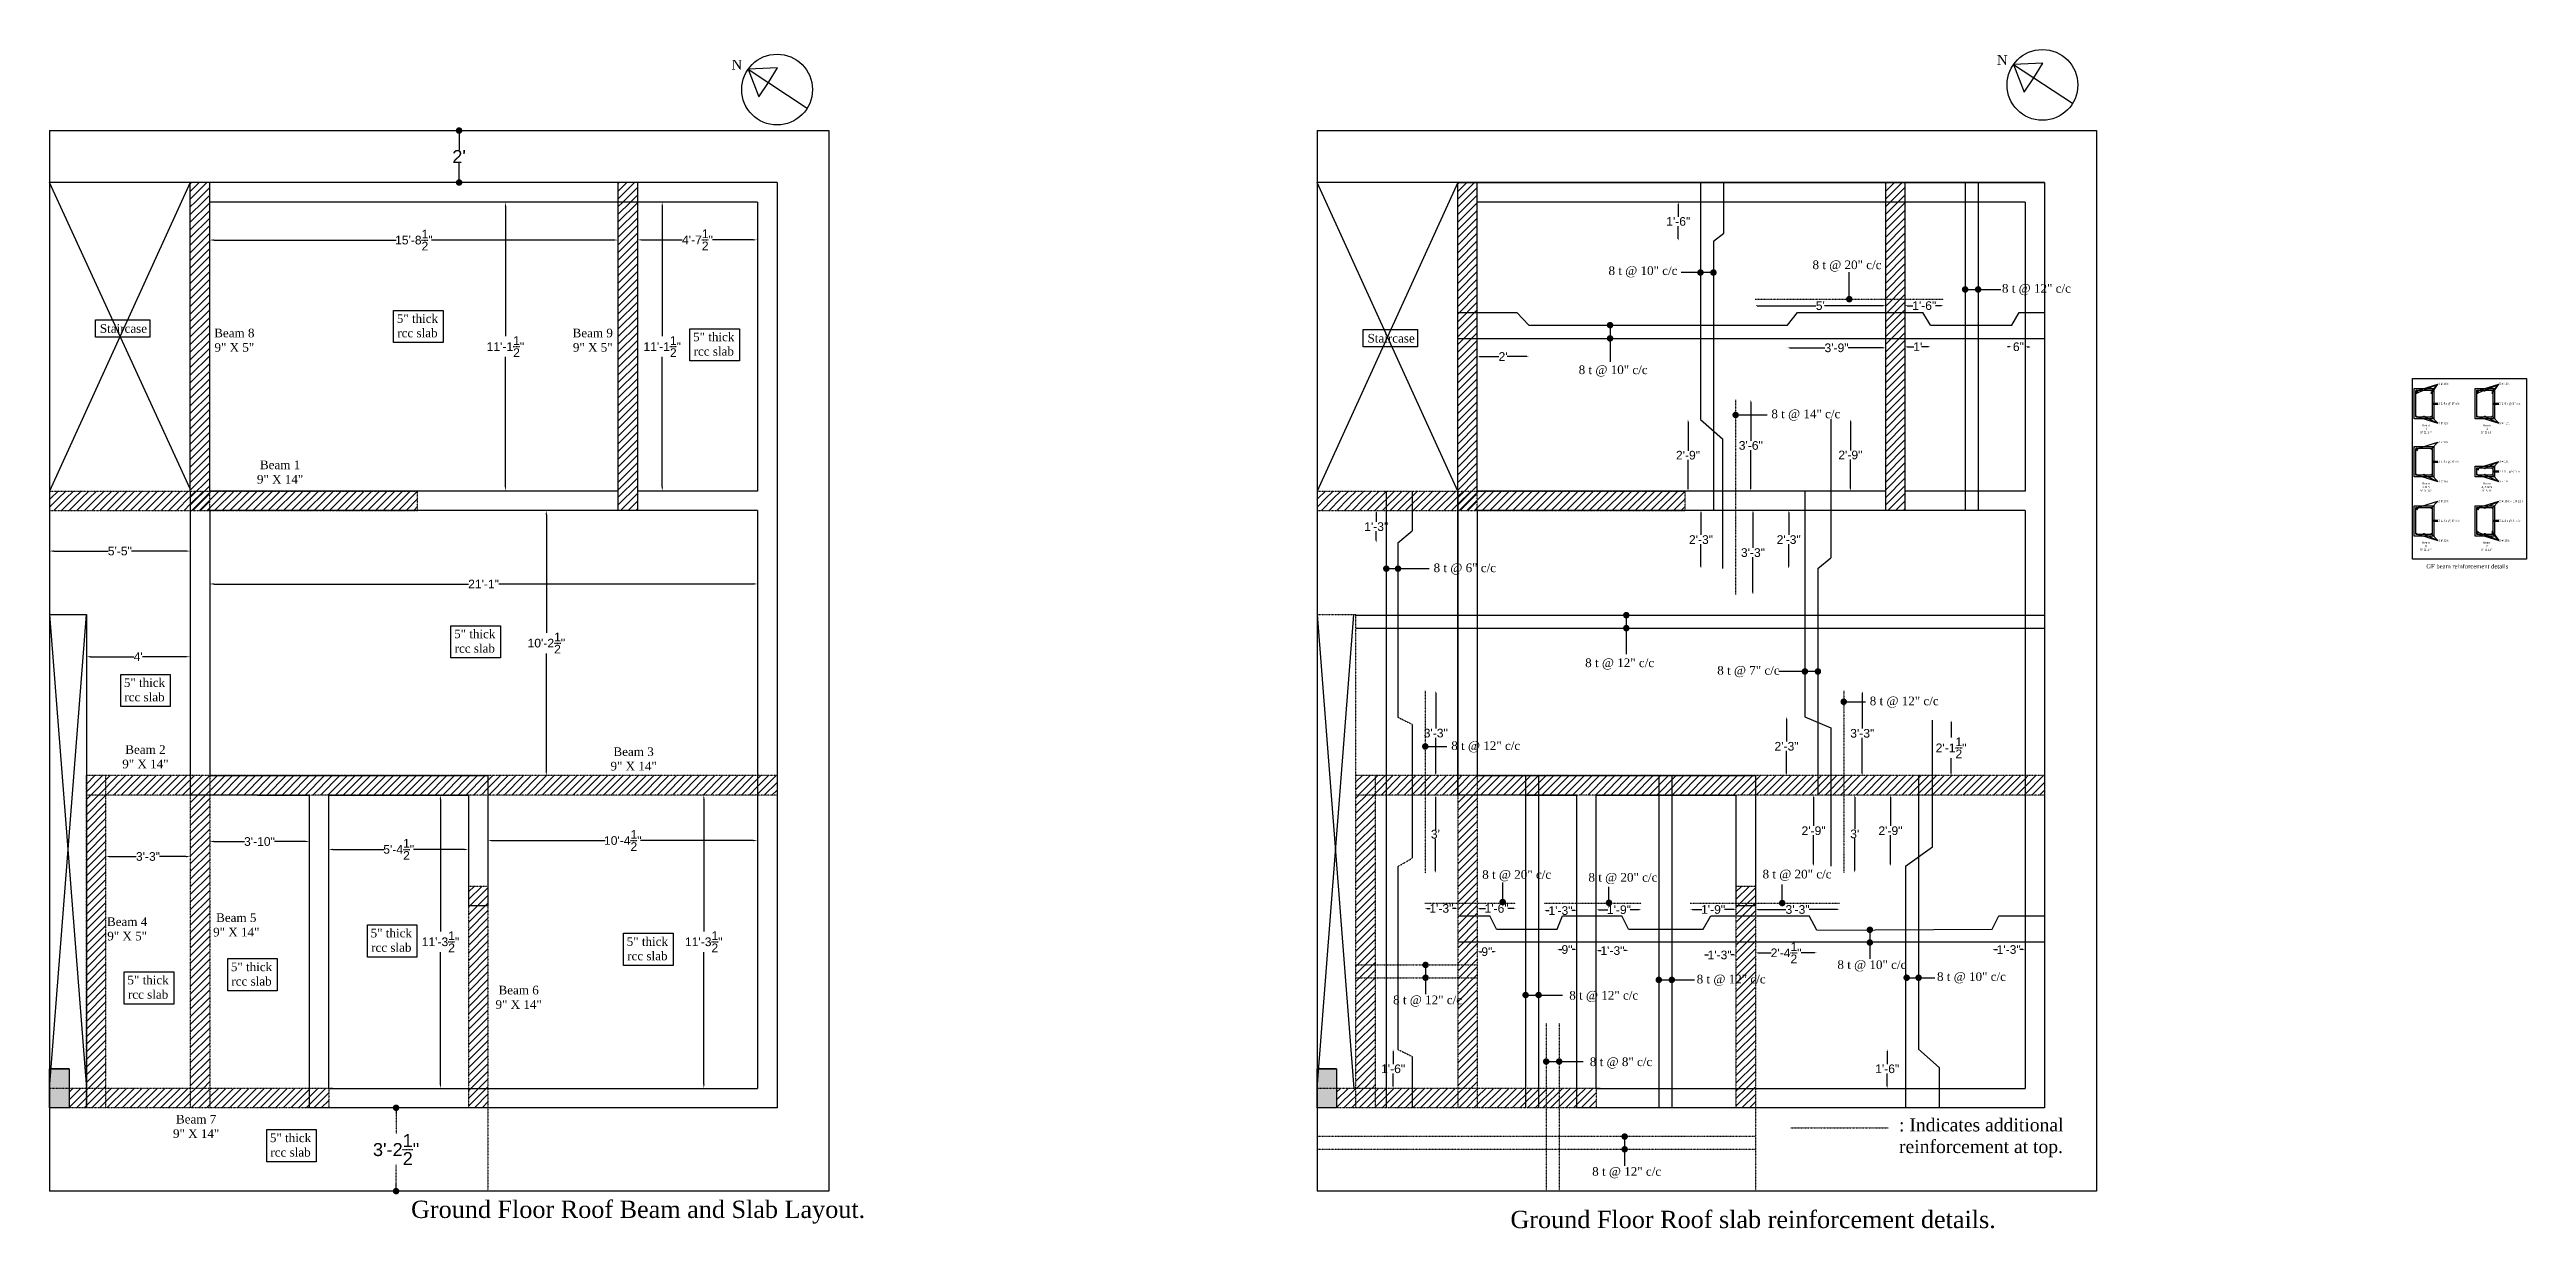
# Model space of a CAD drawing. Header units: inches. Extents: x 2686 to 6206, y -1461 to 53.
# Drawn here: x 5062 to 6206, y -659 to -114 of the extents above; entities that cross this region are included whole.
import ezdxf

# ---------------------------------------------------------------- set-up
doc = ezdxf.new("R2010")
doc.units = ezdxf.units.IN
doc.header["$LTSCALE"] = 0.1
doc.header["$MEASUREMENT"] = 0
doc.linetypes.add('DASHED', pattern=[0.75, 0.5, -0.25])
doc.linetypes.add('DASHED2', pattern=[0.375, 0.25, -0.125])
for name, color, linetype in [('MH - Beam and slab layout', 7, 'Continuous'), ('MH - Beams', 3, 'DASHED2'), ('MH - Slab reinforcement', 3, 'Continuous')]:
    doc.layers.add(name, color=color, linetype=linetype)
doc.styles.get("Standard").update_dxf_attribs({"font": 'arial.ttf'})
doc.dimstyles.get("Standard").update_dxf_attribs({"dimtxt": 6, "dimasz": 3, "dimexe": 0, "dimexo": 0.0625, "dimgap": 0.09, "dimtad": 0, "dimtih": 1, "dimtoh": 1, "dimdec": 1, "dimzin": 0, "dimdsep": 46, "dimlunit": 4, "dimtxsty": 'Standard', "dimblk": 'DOT', "dimcen": 0.09, "dimse1": 1, "dimse2": 1, "dimadec": 0, "dimazin": 0, "dimtfac": 1, "dimtdec": 1, "dimtofl": 0, "dimtmove": 0, "dimatfit": 3, "dimfxl": 1, "dimtolj": 1, "dimtzin": 0, "dimarcsym": 0})
pattern_1 = [(45, (277.1921, -8.3835), (-1.767767, 1.767767), [])]
pattern_2 = [(45, (862.607, -8.3835), (-1.767767, 1.767767), [])]
pattern_3 = [(45, (862.607, -8.3835), (-1.767767, 1.767767), [])]

msp = doc.modelspace()

# ---------------------------------------------------------------- texts
at = {"attachment_point": 1}
for s, insert, char_height, width in [('{\\fTimes New Roman|b0|i0|c0|p34;: Indicates additional\\Preinforcement at top.}', (5915.95, -608), 6, 170.2111), ('\\pxqc;{\\fTimes New Roman|b0|i0|c0|p34;Ground Floor Roof slab reinforcement details.}', (5727.77, -650.68), 8, 241.5948)]:
    msp.add_mtext(s, dxfattribs=dict(at, insert=insert, char_height=char_height, width=width))
at = {"insert": (5228.71, -646), "char_height": 8, "attachment_point": 1}
msp.add_mtext('\\pxqc;{\\fTimes New Roman|b0|i0|c0|p34;Ground Floor Roof Beam and Slab Layout.}', dxfattribs=at)
at = {"layer": 'MH - Beam and slab layout', "char_height": 4, "attachment_point": 1}
for s, insert, width in [('\\pxqc;{\\fTimes New Roman|b0|i0|c0|p34;5" thick rcc slab}', (5218.79, -236.45), 25.7581), ('\\pxqc;{\\fTimes New Roman|b0|i0|c0|p34;Staircase}', (5083, -241.05), 25.7581), ('\\pxqc;{\\fTimes New Roman|b0|i0|c0|p34;\\P\\pxqc;Beam 8\\P\\pxqc;9" X 5"}', (5118.49, -236.47), 57.1978), ('\\pxqc;{\\fTimes New Roman|b0|i0|c0|p34;\\P\\pxqc;Beam 9\\P\\pxqc;9" X 5"}', (5284.03, -236.47), 57.1978), ('\\pxqc;{\\fTimes New Roman|b0|i0|c0|p34;5" thick rcc slab}', (5355.65, -244.92), 25.7581), ('\\pxqc;{\\fTimes New Roman|b0|i0|c0|p34;Staircase}', (5668.5, -245.55), 25.7581), ('\\pxqc;{\\fTimes New Roman|b0|i0|c0|p34;\\P\\pxqc;Beam 1\\P\\pxqc;9" X 14"}', (5139.62, -297.38), 57.1978), ('\\pxqc;{\\fTimes New Roman|b0|i0|c0|p34;5" thick rcc slab}', (5245.27, -382.16), 25.7581), ('\\pxqc;{\\fTimes New Roman|b0|i0|c0|p34;5" thick rcc slab}', (5092.72, -404.65), 25.7581), ('\\pxqc;{\\fTimes New Roman|b0|i0|c0|p34;\\P\\pxqc;Beam 2\\P\\pxqc;9" X 14"}', (5077.42, -428.91), 57.1978), ('\\pxqc;{\\fTimes New Roman|b0|i0|c0|p34;\\P\\pxqc;Beam 3\\P\\pxqc;9" X 14"}', (5302.91, -429.9), 57.1978), ('\\pxqc;{\\fTimes New Roman|b0|i0|c0|p34;\\P\\pxqc;Beam 5\\P\\pxqc;9" X 14"}', (5119.39, -506.59), 57.1978), ('\\pxqc;{\\fTimes New Roman|b0|i0|c0|p34;\\P\\pxqc;Beam 4\\P\\pxqc;9" X 5"}', (5068.98, -508.43), 57.1978), ('\\pxqc;{\\fTimes New Roman|b0|i0|c0|p34;5" thick rcc slab}', (5206.71, -520.37), 25.7581), ('\\pxqc;{\\fTimes New Roman|b0|i0|c0|p34;5" thick rcc slab}', (5324.98, -524.27), 25.7581), ('\\pxqc;{\\fTimes New Roman|b0|i0|c0|p34;5" thick rcc slab}', (5142.15, -535.97), 25.7581), ('\\pxqc;{\\fTimes New Roman|b0|i0|c0|p34;5" thick rcc slab}', (5094.38, -542.06), 25.7581), ('\\pxqc;{\\fTimes New Roman|b0|i0|c0|p34;\\P\\pxqc;Beam 6\\P\\pxqc;9" X 14"}', (5249.8, -540.04), 57.1978), ('\\pxqc;{\\fTimes New Roman|b0|i0|c0|p34;\\P\\pxqc;Beam 7\\P\\pxqc;9" X 14"}', (5100.85, -599.69), 57.1978), ('\\pxqc;{\\fTimes New Roman|b0|i0|c0|p34;5" thick rcc slab}', (5160.17, -614.97), 25.7581)]:
    msp.add_mtext(s, dxfattribs=dict(at, insert=insert, width=width))
at = {"layer": 'MH - Slab reinforcement', "attachment_point": 1}
for s, insert, char_height, width in [('\\pxqc;{\\fTimes New Roman|b0|i0|c0|p34;N}', (5362.39, -118.92), 4.5, 33.5905), ('\\pxqc;{\\fTimes New Roman|b0|i0|c0|p34;N}', (5946.82, -116.75), 4.5, 33.5905), ('{\\fTimes New Roman|b0|i0|c0|p34;8 t @ 10" c/c}', (5781.78, -214.32), 4, 36), ('{\\fTimes New Roman|b0|i0|c0|p34;8 t @ 20" c/c}', (5876, -211.62), 4, 36), ('{\\fTimes New Roman|b0|i0|c0|p34;8 t @ 12" c/c}', (5963.5, -222.5), 4, 36), ('{\\fTimes New Roman|b0|i0|c0|p34;8 t @ 10" c/c}', (5768, -260.12), 4, 36), ('{\\fTimes New Roman|b0|i0|c0|p34;4 # 16 t}', (6165.06, -268.12), 1, 9.1163), ('{\\fTimes New Roman|b0|i0|c0|p34;5 # 16 t}', (6193.16, -268.12), 1, 9.1163), ('{\\fTimes New Roman|b0|i0|c0|p34;8 t @ 14" c/c}', (5857, -280.5), 4, 36), ('{\\fTimes New Roman|b0|i0|c0|p34;2 L 8 t @ 8" c/c}', (6165.06, -277.21), 1, 12.1385), ('{\\fTimes New Roman|b0|i0|c0|p34;2 L 8 t @ 8" c/c}', (6193.16, -277.21), 1, 12.1385), ('\\pxqc;{\\fTimes New Roman|b0|i0|c0|p34;Beam\\P\\pxqc; 1\\P\\pxqc;9" X 14"}', (6156.18, -287.27), 1, 6.3387), ('{\\fTimes New Roman|b0|i0|c0|p34;2 # 10 t}', (6165.06, -294.97), 1, 9.1163), ('{\\fTimes New Roman|b0|i0|c0|p34;3 # 12 t}', (6165.06, -286.32), 1, 5.1504), ('\\pxqc;{\\fTimes New Roman|b0|i0|c0|p34;Beam\\P\\pxqc; 2\\P\\pxqc;9" X 14"}', (6184.27, -287.27), 1, 6.3387), ('{\\fTimes New Roman|b0|i0|c0|p34;3 # 12 t}', (6193.16, -286.32), 1, 5.1504), ('{\\fTimes New Roman|b0|i0|c0|p34;2 L 8 t @ 8" c/c}', (6165.06, -304.05), 1, 12.1385), ('{\\fTimes New Roman|b0|i0|c0|p34;2 L 8 t @ 6" c/c}', (6193.16, -308.55), 1, 12.1385), ('{\\fTimes New Roman|b0|i0|c0|p34;3 # 10 t}', (6193.16, -303.97), 1, 9.1163), ('\\pxqc;{\\fTimes New Roman|b0|i0|c0|p34;Beam\\P\\pxqc;3 & 5\\P\\pxqc;9" X 14"}', (6156.18, -314.12), 1, 6.3387), ('{\\fTimes New Roman|b0|i0|c0|p34;3 # 16 t }', (6165.06, -313.16), 1, 12.0673), ('\\pxqc;{\\fTimes New Roman|b0|i0|c0|p34;Beam \\P\\pxqc;4, 8 & 9\\P\\pxqc;9" X 5"}', (6184.27, -314.11), 1, 6.3387), ('{\\fTimes New Roman|b0|i0|c0|p34;3 # 10 t }', (6193.16, -313.16), 1, 12.0673), ('{\\fTimes New Roman|b0|i0|c0|p34;2 # 10 t}', (6165.06, -322.31), 1, 9.1163), ('{\\fTimes New Roman|b0|i0|c0|p34;2 L 8 t @ 8" c/c}', (6165.06, -331.39), 1, 12.1385), ('{\\fTimes New Roman|b0|i0|c0|p34;2 # 16 t + 1 # 12 t}', (6193.19, -322.31), 1, 11.7752), ('{\\fTimes New Roman|b0|i0|c0|p34;2 L 8 t @ 8" c/c}', (6193.19, -331.39), 1, 12.1385), ('\\pxqc;{\\fTimes New Roman|b0|i0|c0|p34;Beam \\P\\pxqc;6\\P\\pxqc;9" X 14"}', (6156.18, -341.46), 1, 6.3387), ('{\\fTimes New Roman|b0|i0|c0|p34;3 # 12 t }', (6165.06, -340.5), 1, 12.0673), ('\\pxqc;{\\fTimes New Roman|b0|i0|c0|p34;Beam \\P\\pxqc;7\\P\\pxqc;9" X 14"}', (6184.31, -341.46), 1, 6.3387), ('{\\fTimes New Roman|b0|i0|c0|p34;5 # 16 t }', (6193.19, -340.5), 1, 12.0673), ('{\\fTimes New Roman|b0|i0|c0|p34;8 t @ 6" c/c}', (5701, -351.62), 4, 36), ('\\pxqc;{\\fTimes New Roman|b0|i0|c0|p34;GF beam reinforcement details}', (6156.9, -351.93), 2, 43.0999), ('{\\fTimes New Roman|b0|i0|c0|p34;8 t @ 12" c/c}', (5771, -395.5), 4, 36), ('{\\fTimes New Roman|b0|i0|c0|p34;8 t @ 7" c/c}', (5832, -399), 4, 36), ('{\\fTimes New Roman|b0|i0|c0|p34;8 t @ 12" c/c}', (5902.43, -413.12), 4, 36), ('{\\fTimes New Roman|b0|i0|c0|p34;8 t @ 12" c/c}', (5709.15, -433.79), 4, 36), ('{\\fTimes New Roman|b0|i0|c0|p34;8 t @ 20" c/c}', (5723.45, -493.31), 4, 36), ('{\\fTimes New Roman|b0|i0|c0|p34;8 t @ 20" c/c}', (5772.5, -494.62), 4, 36), ('{\\fTimes New Roman|b0|i0|c0|p34;8 t @ 20" c/c}', (5852.93, -493.12), 4, 36), ('{\\fTimes New Roman|b0|i0|c0|p34;8 t @ 10" c/c}', (5887.5, -534.97), 4, 36), ('{\\fTimes New Roman|b0|i0|c0|p34;8 t @ 12" c/c}', (5763.65, -549.12), 4, 36), ('{\\fTimes New Roman|b0|i0|c0|p34;8 t @ 12" c/c}', (5822.5, -541.62), 4, 36), ('{\\fTimes New Roman|b0|i0|c0|p34;8 t @ 10" c/c}', (5933.5, -540.47), 4, 36), ('{\\fTimes New Roman|b0|i0|c0|p34;8 t @ 12" c/c}', (5682.29, -551.23), 4, 36), ('{\\fTimes New Roman|b0|i0|c0|p34;8 t @ 8" c/c}', (5773.16, -579.83), 4, 36), ('{\\fTimes New Roman|b0|i0|c0|p34;8 t @ 12" c/c}', (5774.24, -630.51), 4, 36)]:
    msp.add_mtext(s, dxfattribs=dict(at, insert=insert, char_height=char_height, width=width))

# ---------------------------------------------------------------- blocks, each defined once
blk = doc.blocks.new('_Dot')
at = {"color": 0, "linetype": 'ByBlock', "lineweight": -2}
blk.add_line((-0.5, 0), (-1, 0), dxfattribs=at)
at = {"color": 0, "linetype": 'ByBlock', "const_width": 0.5}
blk.add_lwpolyline([(-0.25, 0, 1), (0.25, 0, 1)], format="xyb", close=True, dxfattribs=at)
blk = doc.blocks.new('*D252')
at = {"color": 0, "lineweight": -2}
for p, q in [((5250.9, -154.6), (5250.9, -160.5)), ((5250.9, -172.6), (5250.9, -166.7))]:
    blk.add_line(p, q, dxfattribs=at)
at = {"layer": 'Defpoints', "color": 0}
for p in [(5250.9, -151.6), (5262.2, -151.6), (5262.2, -175.6)]:
    blk.add_point(p, dxfattribs=at)
at = {"color": 0, "lineweight": -2, "xscale": 3, "yscale": 3, "zscale": 3}
for p, rotation in [((5250.9, -151.6), 90), ((5250.9, -175.6), 270)]:
    blk.add_blockref('_Dot', p, dxfattribs=dict(at, rotation=rotation))
at = {"color": 0, "linetype": 'DASHED', "insert": (5250.9, -163.6), "char_height": 6, "attachment_point": 5}
blk.add_mtext("\\A1;2'", dxfattribs=at)
blk = doc.blocks.new('*D253')
at = {"layer": 'Defpoints', "color": 0}
for p in [(5271.5, -184.6), (5271.5, -318.1), (5272.3, -318.1)]:
    blk.add_point(p, dxfattribs=at)
at = {"layer": 'MH - Beam and slab layout', "color": 0, "lineweight": -2}
for p, q in [((5272.3, -186.6), (5272.3, -246.6)), ((5272.3, -316.1), (5272.3, -256.2))]:
    blk.add_line(p, q, dxfattribs=at)
at = {"layer": 'MH - Beam and slab layout', "color": 0}
for points in [[(5272.6, -186.6), (5272, -186.6), (5272.3, -184.6)], [(5272, -316.1), (5272.6, -316.1), (5272.3, -318.1)]]:
    blk.add_solid(points, dxfattribs=at)
at = {"layer": 'MH - Beam and slab layout', "color": 0, "linetype": 'DASHED', "insert": (5272.3, -251.4), "char_height": 4, "attachment_point": 5}
blk.add_mtext('\\A1;11\'-1{\\H1.000000x;\\S1/2;}"', dxfattribs=at)
blk = doc.blocks.new('*D254')
at = {"layer": 'Defpoints', "color": 0}
for p in [(5135.7, -200.2), (5324.2, -201.8), (5324.2, -202.2)]:
    blk.add_point(p, dxfattribs=at)
at = {"layer": 'MH - Beam and slab layout', "color": 0, "lineweight": -2}
for p, q in [((5137.7, -202.2), (5221.8, -202.2)), ((5322.2, -202.2), (5238.2, -202.2))]:
    blk.add_line(p, q, dxfattribs=at)
at = {"layer": 'MH - Beam and slab layout', "color": 0}
for points in [[(5137.7, -201.8), (5137.7, -202.5), (5135.7, -202.2)], [(5322.2, -202.5), (5322.2, -201.8), (5324.2, -202.2)]]:
    blk.add_solid(points, dxfattribs=at)
at = {"layer": 'MH - Beam and slab layout', "color": 0, "linetype": 'DASHED', "insert": (5230, -202.2), "char_height": 4, "attachment_point": 5}
blk.add_mtext('\\A1;15\'-8{\\H1.000000x;\\S1/2;}"', dxfattribs=at)
blk = doc.blocks.new('*D255')
at = {"layer": 'Defpoints', "color": 0}
for p in [(5291.2, -327.1), (5291.2, -449.6), (5296.6, -449.6)]:
    blk.add_point(p, dxfattribs=at)
at = {"layer": 'MH - Beam and slab layout', "color": 0, "lineweight": -2}
for p, q in [((5291.2, -329.1), (5291.2, -383.6)), ((5291.2, -447.6), (5291.2, -393.2))]:
    blk.add_line(p, q, dxfattribs=at)
at = {"layer": 'MH - Beam and slab layout', "color": 0}
for points in [[(5291.5, -329.1), (5290.8, -329.1), (5291.2, -327.1)], [(5290.8, -447.6), (5291.5, -447.6), (5291.2, -449.6)]]:
    blk.add_solid(points, dxfattribs=at)
at = {"layer": 'MH - Beam and slab layout', "color": 0, "linetype": 'DASHED', "insert": (5291.2, -388.4), "char_height": 4, "attachment_point": 5}
blk.add_mtext('\\A1;10\'-2{\\H1.000000x;\\S1/2;}"', dxfattribs=at)
blk = doc.blocks.new('*D256')
at = {"layer": 'Defpoints', "color": 0}
for p in [(5135.7, -362.4), (5388.7, -361.1), (5388.7, -362.4)]:
    blk.add_point(p, dxfattribs=at)
at = {"layer": 'MH - Beam and slab layout', "color": 0, "lineweight": -2}
for p, q in [((5137.7, -361.1), (5255.3, -361.1)), ((5386.7, -361.1), (5269.2, -361.1))]:
    blk.add_line(p, q, dxfattribs=at)
at = {"layer": 'MH - Beam and slab layout', "color": 0}
for points in [[(5137.7, -360.7), (5137.7, -361.4), (5135.7, -361.1)], [(5386.7, -361.4), (5386.7, -360.7), (5388.7, -361.1)]]:
    blk.add_solid(points, dxfattribs=at)
at = {"layer": 'MH - Beam and slab layout', "color": 0, "linetype": 'DASHED', "insert": (5262.2, -361.1), "char_height": 4, "attachment_point": 5}
blk.add_mtext('\\A1;21\'-1"', dxfattribs=at)
blk = doc.blocks.new('*D257')
at = {"layer": 'Defpoints', "color": 0}
for p in [(5370, -458.6), (5363.9, -594.1), (5368.5, -594.1)]:
    blk.add_point(p, dxfattribs=at)
at = {"layer": 'MH - Beam and slab layout', "color": 0, "lineweight": -2}
for p, q in [((5363.9, -460.6), (5363.9, -521.6)), ((5363.9, -592.1), (5363.9, -531.2))]:
    blk.add_line(p, q, dxfattribs=at)
at = {"layer": 'MH - Beam and slab layout', "color": 0}
for points in [[(5364.3, -460.6), (5363.6, -460.6), (5363.9, -458.6)], [(5363.6, -592.1), (5364.3, -592.1), (5363.9, -594.1)]]:
    blk.add_solid(points, dxfattribs=at)
at = {"layer": 'MH - Beam and slab layout', "color": 0, "linetype": 'DASHED', "insert": (5363.9, -526.4), "char_height": 4, "attachment_point": 5}
blk.add_mtext('\\A1;11\'-3{\\H1.000000x;\\S1/2;}"', dxfattribs=at)
blk = doc.blocks.new('*D258')
at = {"layer": 'Defpoints', "color": 0}
for p in [(5264.2, -479.6), (5388.7, -479.6), (5388.7, -479.6)]:
    blk.add_point(p, dxfattribs=at)
at = {"layer": 'MH - Beam and slab layout', "color": 0, "lineweight": -2}
for p, q in [((5266.2, -479.6), (5318.3, -479.6)), ((5386.7, -479.6), (5334.7, -479.6))]:
    blk.add_line(p, q, dxfattribs=at)
at = {"layer": 'MH - Beam and slab layout', "color": 0}
for points in [[(5266.2, -479.3), (5266.2, -480), (5264.2, -479.6)], [(5386.7, -480), (5386.7, -479.3), (5388.7, -479.6)]]:
    blk.add_solid(points, dxfattribs=at)
at = {"layer": 'MH - Beam and slab layout', "color": 0, "linetype": 'DASHED', "insert": (5326.5, -479.6), "char_height": 4, "attachment_point": 5}
blk.add_mtext('\\A1;10\'-4{\\H1.000000x;\\S1/2;}"', dxfattribs=at)
blk = doc.blocks.new('*D259')
at = {"layer": 'Defpoints', "color": 0}
for p in [(5190.7, -484.4), (5255.2, -483.7), (5255.2, -484.1)]:
    blk.add_point(p, dxfattribs=at)
at = {"layer": 'MH - Beam and slab layout', "color": 0, "lineweight": -2}
for p, q in [((5192.7, -483.7), (5216.1, -483.7)), ((5253.2, -483.7), (5229.9, -483.7))]:
    blk.add_line(p, q, dxfattribs=at)
at = {"layer": 'MH - Beam and slab layout', "color": 0}
for points in [[(5192.7, -483.4), (5192.7, -484.1), (5190.7, -483.7)], [(5253.2, -484.1), (5253.2, -483.4), (5255.2, -483.7)]]:
    blk.add_solid(points, dxfattribs=at)
at = {"layer": 'MH - Beam and slab layout', "color": 0, "linetype": 'DASHED', "insert": (5223, -483.7), "char_height": 4, "attachment_point": 5}
blk.add_mtext('\\A1;5\'-4{\\H1.000000x;\\S1/2;}"', dxfattribs=at)
blk = doc.blocks.new('*D260')
at = {"layer": 'Defpoints', "color": 0}
for p in [(5181.7, -480.1), (5135.7, -481.7), (5181.7, -481.7)]:
    blk.add_point(p, dxfattribs=at)
at = {"layer": 'MH - Beam and slab layout', "color": 0, "lineweight": -2}
for p, q in [((5137.7, -480.1), (5151.8, -480.1)), ((5179.7, -480.1), (5165.7, -480.1))]:
    blk.add_line(p, q, dxfattribs=at)
at = {"layer": 'MH - Beam and slab layout', "color": 0}
for points in [[(5137.7, -479.7), (5137.7, -480.4), (5135.7, -480.1)], [(5179.7, -480.4), (5179.7, -479.7), (5181.7, -480.1)]]:
    blk.add_solid(points, dxfattribs=at)
at = {"layer": 'MH - Beam and slab layout', "color": 0, "linetype": 'DASHED', "insert": (5158.7, -480.1), "char_height": 4, "attachment_point": 5}
blk.add_mtext('\\A1;3\'-10"', dxfattribs=at)
blk = doc.blocks.new('*D261')
at = {"layer": 'Defpoints', "color": 0}
for p in [(5242.7, -458.6), (5242.3, -594.1), (5242.7, -594.1)]:
    blk.add_point(p, dxfattribs=at)
at = {"layer": 'MH - Beam and slab layout', "color": 0, "lineweight": -2}
for p, q in [((5242.3, -460.6), (5242.3, -521.6)), ((5242.3, -592.1), (5242.3, -531.2))]:
    blk.add_line(p, q, dxfattribs=at)
at = {"layer": 'MH - Beam and slab layout', "color": 0}
for points in [[(5242.6, -460.6), (5241.9, -460.6), (5242.3, -458.6)], [(5241.9, -592.1), (5242.6, -592.1), (5242.3, -594.1)]]:
    blk.add_solid(points, dxfattribs=at)
at = {"layer": 'MH - Beam and slab layout', "color": 0, "linetype": 'DASHED', "insert": (5242.3, -526.4), "char_height": 4, "attachment_point": 5}
blk.add_mtext('\\A1;11\'-3{\\H1.000000x;\\S1/2;}"', dxfattribs=at)
blk = doc.blocks.new('*D262')
at = {"layer": 'Defpoints', "color": 0}
for p in [(5087.7, -485.8), (5126.7, -485.8), (5126.7, -487)]:
    blk.add_point(p, dxfattribs=at)
at = {"layer": 'MH - Beam and slab layout', "color": 0, "lineweight": -2}
for p, q in [((5089.7, -487), (5101.8, -487)), ((5124.7, -487), (5112.6, -487))]:
    blk.add_line(p, q, dxfattribs=at)
at = {"layer": 'MH - Beam and slab layout', "color": 0}
for points in [[(5089.7, -486.7), (5089.7, -487.4), (5087.7, -487)], [(5124.7, -487.4), (5124.7, -486.7), (5126.7, -487)]]:
    blk.add_solid(points, dxfattribs=at)
at = {"layer": 'MH - Beam and slab layout', "color": 0, "linetype": 'DASHED', "insert": (5107.2, -487), "char_height": 4, "attachment_point": 5}
blk.add_mtext('\\A1;3\'-3"', dxfattribs=at)
blk = doc.blocks.new('*D263')
at = {"layer": 'Defpoints', "color": 0}
for p in [(5333.2, -203.7), (5388.7, -202.1), (5388.7, -209.4)]:
    blk.add_point(p, dxfattribs=at)
at = {"layer": 'MH - Beam and slab layout', "color": 0, "lineweight": -2}
for p, q in [((5335.2, -202.1), (5354, -202.1)), ((5386.7, -202.1), (5367.9, -202.1))]:
    blk.add_line(p, q, dxfattribs=at)
at = {"layer": 'MH - Beam and slab layout', "color": 0}
for points in [[(5335.2, -201.8), (5335.2, -202.4), (5333.2, -202.1)], [(5386.7, -202.4), (5386.7, -201.8), (5388.7, -202.1)]]:
    blk.add_solid(points, dxfattribs=at)
at = {"layer": 'MH - Beam and slab layout', "color": 0, "linetype": 'DASHED', "insert": (5361, -202.1), "char_height": 4, "attachment_point": 5}
blk.add_mtext('\\A1;4\'-7{\\H1.000000x;\\S1/2;}"', dxfattribs=at)
blk = doc.blocks.new('*D264')
at = {"layer": 'Defpoints', "color": 0}
for p in [(5345.5, -184.6), (5344.7, -318.1), (5345.5, -318.1)]:
    blk.add_point(p, dxfattribs=at)
at = {"layer": 'MH - Beam and slab layout', "color": 0, "lineweight": -2}
for p, q in [((5344.7, -186.6), (5344.7, -246.6)), ((5344.7, -316.1), (5344.7, -256.2))]:
    blk.add_line(p, q, dxfattribs=at)
at = {"layer": 'MH - Beam and slab layout', "color": 0}
for points in [[(5345.1, -186.6), (5344.4, -186.6), (5344.7, -184.6)], [(5344.4, -316.1), (5345.1, -316.1), (5344.7, -318.1)]]:
    blk.add_solid(points, dxfattribs=at)
at = {"layer": 'MH - Beam and slab layout', "color": 0, "linetype": 'DASHED', "insert": (5344.7, -251.4), "char_height": 4, "attachment_point": 5}
blk.add_mtext('\\A1;11\'-1{\\H1.000000x;\\S1/2;}"', dxfattribs=at)
blk = doc.blocks.new('*D265')
at = {"layer": 'Defpoints', "color": 0}
for p in [(5061.7, -345.6), (5126.7, -345.6), (5126.7, -345.9)]:
    blk.add_point(p, dxfattribs=at)
at = {"layer": 'MH - Beam and slab layout', "color": 0, "lineweight": -2}
for p, q in [((5063.7, -345.9), (5088.8, -345.9)), ((5124.7, -345.9), (5099.6, -345.9))]:
    blk.add_line(p, q, dxfattribs=at)
at = {"layer": 'MH - Beam and slab layout', "color": 0}
for points in [[(5063.7, -345.5), (5063.7, -346.2), (5061.7, -345.9)], [(5124.7, -346.2), (5124.7, -345.5), (5126.7, -345.9)]]:
    blk.add_solid(points, dxfattribs=at)
at = {"layer": 'MH - Beam and slab layout', "color": 0, "linetype": 'DASHED', "insert": (5094.2, -345.9), "char_height": 4, "attachment_point": 5}
blk.add_mtext('\\A1;5\'-5"', dxfattribs=at)
blk = doc.blocks.new('*D266')
at = {"layer": 'Defpoints', "color": 0}
for p in [(5220.3, -603.1), (5220.3, -641.6), (5221.8, -641.6)]:
    blk.add_point(p, dxfattribs=at)
at = {"layer": 'MH - Slab reinforcement', "color": 0, "linetype": 'DASHED', "lineweight": -2}
for p, q in [((5221.8, -606.1), (5221.8, -615.2)), ((5221.8, -638.6), (5221.8, -629.5))]:
    blk.add_line(p, q, dxfattribs=at)
at = {"layer": 'MH - Slab reinforcement', "color": 0, "lineweight": -2, "xscale": 3, "yscale": 3, "zscale": 3}
for p, rotation in [((5221.8, -603.1), 90), ((5221.8, -641.6), 270)]:
    blk.add_blockref('_Dot', p, dxfattribs=dict(at, rotation=rotation))
at = {"layer": 'MH - Slab reinforcement', "color": 0, "linetype": 'DASHED', "insert": (5221.8, -622.4), "char_height": 6, "attachment_point": 5}
blk.add_mtext('\\A1;3\'-2{\\H1.000000x;\\S1/2;}"', dxfattribs=at)
blk = doc.blocks.new('*D267')
at = {"layer": 'Defpoints', "color": 0}
for p in [(5814, -184.6), (5830.2, -184.6), (5830.2, -202.6)]:
    blk.add_point(p, dxfattribs=at)
at = {"layer": 'MH - Slab reinforcement', "color": 0, "lineweight": -2}
for p, q in [((5814, -185.6), (5814, -191.5)), ((5814, -201.6), (5814, -195.8))]:
    blk.add_line(p, q, dxfattribs=at)
at = {"layer": 'MH - Slab reinforcement', "color": 0}
for points in [[(5814.2, -185.6), (5813.8, -185.6), (5814, -184.6)], [(5813.8, -201.6), (5814.2, -201.6), (5814, -202.6)]]:
    blk.add_solid(points, dxfattribs=at)
at = {"layer": 'MH - Slab reinforcement', "color": 0, "linetype": 'DASHED', "insert": (5814, -193.6), "char_height": 4, "attachment_point": 5}
blk.add_mtext('\\A1;1\'-6"', dxfattribs=at)
blk = doc.blocks.new('*D268')
at = {"layer": 'Defpoints', "color": 0}
for p in [(5721.2, -236.3), (5745, -241.5), (5721.2, -256)]:
    blk.add_point(p, dxfattribs=at)
at = {"layer": 'MH - Slab reinforcement', "color": 0, "lineweight": -2}
for p, q in [((5722.2, -256), (5731.1, -256)), ((5744, -256), (5735, -256))]:
    blk.add_line(p, q, dxfattribs=at)
at = {"layer": 'MH - Slab reinforcement', "color": 0}
for points in [[(5722.2, -255.8), (5722.2, -256.2), (5721.2, -256)], [(5744, -256.2), (5744, -255.8), (5745, -256)]]:
    blk.add_solid(points, dxfattribs=at)
at = {"layer": 'MH - Slab reinforcement', "color": 0, "linetype": 'DASHED', "insert": (5733.1, -256), "char_height": 4, "attachment_point": 5}
blk.add_mtext("\\A1;2'", dxfattribs=at)
blk = doc.blocks.new('*D269')
at = {"layer": 'Defpoints', "color": 0}
for p in [(5909.7, -240.2), (5864.5, -241.5), (5909.7, -252)]:
    blk.add_point(p, dxfattribs=at)
at = {"layer": 'MH - Slab reinforcement', "color": 0, "lineweight": -2}
for p, q in [((5865.5, -252), (5881.7, -252)), ((5908.7, -252), (5892.5, -252))]:
    blk.add_line(p, q, dxfattribs=at)
at = {"layer": 'MH - Slab reinforcement', "color": 0}
for points in [[(5865.5, -251.8), (5865.5, -252.2), (5864.5, -252)], [(5908.7, -252.2), (5908.7, -251.8), (5909.7, -252)]]:
    blk.add_solid(points, dxfattribs=at)
at = {"layer": 'MH - Slab reinforcement', "color": 0, "linetype": 'DASHED', "insert": (5887.1, -252), "char_height": 4, "attachment_point": 5}
blk.add_mtext('\\A1;3\'-9"', dxfattribs=at)
blk = doc.blocks.new('*D270')
at = {"layer": 'Defpoints', "color": 0}
for p in [(5849.5, -229.5), (5849.5, -232.5), (5909.7, -229.5)]:
    blk.add_point(p, dxfattribs=at)
at = {"layer": 'MH - Slab reinforcement', "color": 0, "lineweight": -2}
for p, q in [((5850.5, -232.5), (5877.6, -232.5)), ((5908.7, -232.5), (5881.5, -232.5))]:
    blk.add_line(p, q, dxfattribs=at)
at = {"layer": 'MH - Slab reinforcement', "color": 0}
for points in [[(5850.5, -232.3), (5850.5, -232.7), (5849.5, -232.5)], [(5908.7, -232.7), (5908.7, -232.3), (5909.7, -232.5)]]:
    blk.add_solid(points, dxfattribs=at)
at = {"layer": 'MH - Slab reinforcement', "color": 0, "linetype": 'DASHED', "insert": (5879.6, -232.5), "char_height": 4, "attachment_point": 5}
blk.add_mtext("\\A1;5'", dxfattribs=at)
blk = doc.blocks.new('*D271')
at = {"layer": 'Defpoints', "color": 0}
for p in [(5918.7, -229.5), (5936.5, -229.5), (5936.5, -232.5)]:
    blk.add_point(p, dxfattribs=at)
at = {"layer": 'MH - Slab reinforcement', "color": 0, "lineweight": -2}
for p, q in [((5919.7, -232.5), (5922.4, -232.5)), ((5935.5, -232.5), (5932.8, -232.5))]:
    blk.add_line(p, q, dxfattribs=at)
at = {"layer": 'MH - Slab reinforcement', "color": 0}
for points in [[(5919.7, -232.3), (5919.7, -232.7), (5918.7, -232.5)], [(5935.5, -232.7), (5935.5, -232.3), (5936.5, -232.5)]]:
    blk.add_solid(points, dxfattribs=at)
at = {"layer": 'MH - Slab reinforcement', "color": 0, "linetype": 'DASHED', "insert": (5927.6, -232.5), "char_height": 4, "attachment_point": 5}
blk.add_mtext('\\A1;1\'-6"', dxfattribs=at)
blk = doc.blocks.new('*D272')
at = {"layer": 'Defpoints', "color": 0}
for p in [(5918.7, -240.2), (5918.7, -251.5), (5930.5, -241.5)]:
    blk.add_point(p, dxfattribs=at)
at = {"layer": 'MH - Slab reinforcement', "color": 0, "lineweight": -2}
for p, q in [((5919.7, -251.5), (5922.8, -251.5)), ((5929.5, -251.5), (5926.3, -251.5))]:
    blk.add_line(p, q, dxfattribs=at)
at = {"layer": 'MH - Slab reinforcement', "color": 0}
for points in [[(5919.7, -251.3), (5919.7, -251.7), (5918.7, -251.5)], [(5929.5, -251.7), (5929.5, -251.3), (5930.5, -251.5)]]:
    blk.add_solid(points, dxfattribs=at)
at = {"layer": 'MH - Slab reinforcement', "color": 0, "linetype": 'DASHED', "insert": (5924.6, -251.5), "char_height": 4, "attachment_point": 5}
blk.add_mtext("\\A1;1'", dxfattribs=at)
blk = doc.blocks.new('*D273')
at = {"layer": 'Defpoints', "color": 0}
for p in [(5968, -241.5), (5974.2, -241.5), (5974.2, -251.5)]:
    blk.add_point(p, dxfattribs=at)
at = {"layer": 'MH - Slab reinforcement', "color": 0, "lineweight": -2}
for p, q in [((5967, -251.5), (5966, -251.5)), ((5975.2, -251.5), (5976.2, -251.5))]:
    blk.add_line(p, q, dxfattribs=at)
at = {"layer": 'MH - Slab reinforcement', "color": 0}
for points in [[(5967, -251.7), (5967, -251.3), (5968, -251.5)], [(5975.2, -251.3), (5975.2, -251.7), (5974.2, -251.5)]]:
    blk.add_solid(points, dxfattribs=at)
at = {"layer": 'MH - Slab reinforcement', "color": 0, "linetype": 'DASHED', "insert": (5971.1, -251.5), "char_height": 4, "attachment_point": 5}
blk.add_mtext('\\A1;6"', dxfattribs=at)
blk = doc.blocks.new('*D274')
at = {"layer": 'Defpoints', "color": 0}
for p in [(5824.2, -285.1), (5818.5, -318.1), (5824.2, -318.1)]:
    blk.add_point(p, dxfattribs=at)
at = {"layer": 'MH - Slab reinforcement', "color": 0, "lineweight": -2}
for p, q in [((5818.5, -286.1), (5818.5, -299.5)), ((5818.5, -317.1), (5818.5, -303.8))]:
    blk.add_line(p, q, dxfattribs=at)
at = {"layer": 'MH - Slab reinforcement', "color": 0}
for points in [[(5818.7, -286.1), (5818.3, -286.1), (5818.5, -285.1)], [(5818.3, -317.1), (5818.7, -317.1), (5818.5, -318.1)]]:
    blk.add_solid(points, dxfattribs=at)
at = {"layer": 'MH - Slab reinforcement', "color": 0, "linetype": 'DASHED', "insert": (5818.5, -301.6), "char_height": 4, "attachment_point": 5}
blk.add_mtext('\\A1;2\'-9"', dxfattribs=at)
blk = doc.blocks.new('*D275')
at = {"layer": 'Defpoints', "color": 0}
for p in [(5840.5, -276), (5840.5, -318.1), (5847.5, -318.1)]:
    blk.add_point(p, dxfattribs=at)
at = {"layer": 'MH - Slab reinforcement', "color": 0, "lineweight": -2}
for p, q in [((5847.5, -277), (5847.5, -294.9)), ((5847.5, -317.1), (5847.5, -299.2))]:
    blk.add_line(p, q, dxfattribs=at)
at = {"layer": 'MH - Slab reinforcement', "color": 0}
for points in [[(5847.7, -277), (5847.3, -277), (5847.5, -276)], [(5847.3, -317.1), (5847.7, -317.1), (5847.5, -318.1)]]:
    blk.add_solid(points, dxfattribs=at)
at = {"layer": 'MH - Slab reinforcement', "color": 0, "linetype": 'DASHED', "insert": (5847.5, -297.1), "char_height": 4, "attachment_point": 5}
blk.add_mtext('\\A1;3\'-6"', dxfattribs=at)
blk = doc.blocks.new('*D276')
at = {"layer": 'Defpoints', "color": 0}
for p in [(5840.5, -327.1), (5840.5, -366), (5848.5, -366)]:
    blk.add_point(p, dxfattribs=at)
at = {"layer": 'MH - Slab reinforcement', "color": 0, "lineweight": -2}
for p, q in [((5848.5, -328.1), (5848.5, -344.4)), ((5848.5, -365), (5848.5, -348.7))]:
    blk.add_line(p, q, dxfattribs=at)
at = {"layer": 'MH - Slab reinforcement', "color": 0}
for points in [[(5848.7, -328.1), (5848.3, -328.1), (5848.5, -327.1)], [(5848.3, -365), (5848.7, -365), (5848.5, -366)]]:
    blk.add_solid(points, dxfattribs=at)
at = {"layer": 'MH - Slab reinforcement', "color": 0, "linetype": 'DASHED', "insert": (5848.5, -346.6), "char_height": 4, "attachment_point": 5}
blk.add_mtext('\\A1;3\'-3"', dxfattribs=at)
blk = doc.blocks.new('*D277')
at = {"layer": 'Defpoints', "color": 0}
for p in [(5834.5, -327.1), (5824.5, -354), (5834.5, -354)]:
    blk.add_point(p, dxfattribs=at)
at = {"layer": 'MH - Slab reinforcement', "color": 0, "lineweight": -2}
for p, q in [((5824.5, -328.1), (5824.5, -338.4)), ((5824.5, -353), (5824.5, -342.7))]:
    blk.add_line(p, q, dxfattribs=at)
at = {"layer": 'MH - Slab reinforcement', "color": 0}
for points in [[(5824.7, -328.1), (5824.3, -328.1), (5824.5, -327.1)], [(5824.3, -353), (5824.7, -353), (5824.5, -354)]]:
    blk.add_solid(points, dxfattribs=at)
at = {"layer": 'MH - Slab reinforcement', "color": 0, "linetype": 'DASHED', "insert": (5824.5, -340.6), "char_height": 4, "attachment_point": 5}
blk.add_mtext('\\A1;2\'-3"', dxfattribs=at)
blk = doc.blocks.new('*D278')
at = {"layer": 'Defpoints', "color": 0}
for p in [(5865, -327.1), (5878.5, -327.1), (5878.5, -354)]:
    blk.add_point(p, dxfattribs=at)
at = {"layer": 'MH - Slab reinforcement', "color": 0, "lineweight": -2}
for p, q in [((5865, -328.1), (5865, -338.4)), ((5865, -353), (5865, -342.7))]:
    blk.add_line(p, q, dxfattribs=at)
at = {"layer": 'MH - Slab reinforcement', "color": 0}
for points in [[(5865.2, -328.1), (5864.8, -328.1), (5865, -327.1)], [(5864.8, -353), (5865.2, -353), (5865, -354)]]:
    blk.add_solid(points, dxfattribs=at)
at = {"layer": 'MH - Slab reinforcement', "color": 0, "linetype": 'DASHED', "insert": (5865, -340.6), "char_height": 4, "attachment_point": 5}
blk.add_mtext('\\A1;2\'-3"', dxfattribs=at)
blk = doc.blocks.new('*D279')
at = {"layer": 'Defpoints', "color": 0}
for p in [(5884.5, -285), (5893.5, -285), (5884.5, -318)]:
    blk.add_point(p, dxfattribs=at)
at = {"layer": 'MH - Slab reinforcement', "color": 0, "lineweight": -2}
for p, q in [((5893.5, -286), (5893.5, -299.4)), ((5893.5, -317), (5893.5, -303.6))]:
    blk.add_line(p, q, dxfattribs=at)
at = {"layer": 'MH - Slab reinforcement', "color": 0}
for points in [[(5893.7, -286), (5893.3, -286), (5893.5, -285)], [(5893.3, -317), (5893.7, -317), (5893.5, -318)]]:
    blk.add_solid(points, dxfattribs=at)
at = {"layer": 'MH - Slab reinforcement', "color": 0, "linetype": 'DASHED', "insert": (5893.5, -301.5), "char_height": 4, "attachment_point": 5}
blk.add_mtext('\\A1;2\'-9"', dxfattribs=at)
blk = doc.blocks.new('*D280')
at = {"layer": 'Defpoints', "color": 0}
for p in [(5872.5, -422.5), (5864, -449.6), (5878.4, -449.6)]:
    blk.add_point(p, dxfattribs=at)
at = {"layer": 'MH - Slab reinforcement', "color": 0, "lineweight": -2}
for p, q in [((5864, -423.5), (5864, -433.9)), ((5864, -448.6), (5864, -438.2))]:
    blk.add_line(p, q, dxfattribs=at)
at = {"layer": 'MH - Slab reinforcement', "color": 0}
for points in [[(5864.2, -423.5), (5863.8, -423.5), (5864, -422.5)], [(5863.8, -448.6), (5864.2, -448.6), (5864, -449.6)]]:
    blk.add_solid(points, dxfattribs=at)
at = {"layer": 'MH - Slab reinforcement', "color": 0, "linetype": 'DASHED', "insert": (5864, -436.1), "char_height": 4, "attachment_point": 5}
blk.add_mtext('\\A1;2\'-3"', dxfattribs=at)
blk = doc.blocks.new('*D281')
at = {"layer": 'Defpoints', "color": 0}
for p in [(5890.4, -410.5), (5890.5, -449.6), (5899, -449.6)]:
    blk.add_point(p, dxfattribs=at)
at = {"layer": 'MH - Slab reinforcement', "color": 0, "lineweight": -2}
for p, q in [((5899, -411.5), (5899, -427.9)), ((5899, -448.6), (5899, -432.2))]:
    blk.add_line(p, q, dxfattribs=at)
at = {"layer": 'MH - Slab reinforcement', "color": 0}
for points in [[(5899.2, -411.5), (5898.8, -411.5), (5899, -410.5)], [(5898.8, -448.6), (5899.2, -448.6), (5899, -449.6)]]:
    blk.add_solid(points, dxfattribs=at)
at = {"layer": 'MH - Slab reinforcement', "color": 0, "linetype": 'DASHED', "insert": (5899, -430.1), "char_height": 4, "attachment_point": 5}
blk.add_mtext('\\A1;3\'-3"', dxfattribs=at)
blk = doc.blocks.new('*D282')
at = {"layer": 'Defpoints', "color": 0}
for p in [(5931.5, -424), (5931.5, -449.6), (5940, -449.6)]:
    blk.add_point(p, dxfattribs=at)
at = {"layer": 'MH - Slab reinforcement', "color": 0, "lineweight": -2}
for p, q in [((5940, -425), (5940, -432)), ((5940, -448.6), (5940, -441.6))]:
    blk.add_line(p, q, dxfattribs=at)
at = {"layer": 'MH - Slab reinforcement', "color": 0}
for points in [[(5940.2, -425), (5939.8, -425), (5940, -424)], [(5939.8, -448.6), (5940.2, -448.6), (5940, -449.6)]]:
    blk.add_solid(points, dxfattribs=at)
at = {"layer": 'MH - Slab reinforcement', "color": 0, "linetype": 'DASHED', "insert": (5940, -436.8), "char_height": 4, "attachment_point": 5}
blk.add_mtext('\\A1;2\'-1{\\H1.000000x;\\S1/2;}"', dxfattribs=at)
blk = doc.blocks.new('*D283')
at = {"layer": 'Defpoints', "color": 0}
for p in [(5912, -458.6), (5922.4, -458.6), (5919, -491.5)]:
    blk.add_point(p, dxfattribs=at)
at = {"layer": 'MH - Slab reinforcement', "color": 0, "lineweight": -2}
for p, q in [((5912, -459.6), (5912, -472.9)), ((5912, -490.5), (5912, -477.2))]:
    blk.add_line(p, q, dxfattribs=at)
at = {"layer": 'MH - Slab reinforcement', "color": 0}
for points in [[(5912.2, -459.6), (5911.8, -459.6), (5912, -458.6)], [(5911.8, -490.5), (5912.2, -490.5), (5912, -491.5)]]:
    blk.add_solid(points, dxfattribs=at)
at = {"layer": 'MH - Slab reinforcement', "color": 0, "linetype": 'DASHED', "insert": (5912, -475.1), "char_height": 4, "attachment_point": 5}
blk.add_mtext('\\A1;2\'-9"', dxfattribs=at)
blk = doc.blocks.new('*D284')
at = {"layer": 'Defpoints', "color": 0}
for p in [(5884.5, -458.6), (5876.5, -491.5), (5884.5, -491.5)]:
    blk.add_point(p, dxfattribs=at)
at = {"layer": 'MH - Slab reinforcement', "color": 0, "lineweight": -2}
for p, q in [((5876.5, -459.6), (5876.5, -472.9)), ((5876.5, -490.5), (5876.5, -477.2))]:
    blk.add_line(p, q, dxfattribs=at)
at = {"layer": 'MH - Slab reinforcement', "color": 0}
for points in [[(5876.7, -459.6), (5876.3, -459.6), (5876.5, -458.6)], [(5876.3, -490.5), (5876.7, -490.5), (5876.5, -491.5)]]:
    blk.add_solid(points, dxfattribs=at)
at = {"layer": 'MH - Slab reinforcement', "color": 0, "linetype": 'DASHED', "insert": (5876.5, -475.1), "char_height": 4, "attachment_point": 5}
blk.add_mtext('\\A1;2\'-9"', dxfattribs=at)
blk = doc.blocks.new('*D285')
at = {"layer": 'Defpoints', "color": 0}
for p in [(5890.5, -458.6), (5890.5, -494.5), (5895.5, -494.5)]:
    blk.add_point(p, dxfattribs=at)
at = {"layer": 'MH - Slab reinforcement', "color": 0, "lineweight": -2}
for p, q in [((5895.5, -459.6), (5895.5, -474.4)), ((5895.5, -493.5), (5895.5, -478.7))]:
    blk.add_line(p, q, dxfattribs=at)
at = {"layer": 'MH - Slab reinforcement', "color": 0}
for points in [[(5895.7, -459.6), (5895.3, -459.6), (5895.5, -458.6)], [(5895.3, -493.5), (5895.7, -493.5), (5895.5, -494.5)]]:
    blk.add_solid(points, dxfattribs=at)
at = {"layer": 'MH - Slab reinforcement', "color": 0, "linetype": 'DASHED', "insert": (5895.5, -476.6), "char_height": 4, "attachment_point": 5}
blk.add_mtext("\\A1;3'", dxfattribs=at)
blk = doc.blocks.new('*D286')
at = {"layer": 'Defpoints', "color": 0}
for p in [(5825.5, -520.5), (5840.7, -520.5), (5840.7, -532.5)]:
    blk.add_point(p, dxfattribs=at)
at = {"layer": 'MH - Slab reinforcement', "color": 0, "lineweight": -2}
for p, q in [((5826.5, -532.5), (5827.9, -532.5)), ((5839.7, -532.5), (5838.3, -532.5))]:
    blk.add_line(p, q, dxfattribs=at)
at = {"layer": 'MH - Slab reinforcement', "color": 0}
for points in [[(5826.5, -532.3), (5826.5, -532.7), (5825.5, -532.5)], [(5839.7, -532.7), (5839.7, -532.3), (5840.7, -532.5)]]:
    blk.add_solid(points, dxfattribs=at)
at = {"layer": 'MH - Slab reinforcement', "color": 0, "linetype": 'DASHED', "insert": (5833.1, -532.5), "char_height": 4, "attachment_point": 5}
blk.add_mtext('\\A1;1\'-3"', dxfattribs=at)
blk = doc.blocks.new('*D287')
at = {"layer": 'Defpoints', "color": 0}
for p in [(5849.7, -521), (5878, -521), (5849.7, -531.5)]:
    blk.add_point(p, dxfattribs=at)
at = {"layer": 'MH - Slab reinforcement', "color": 0, "lineweight": -2}
for p, q in [((5850.7, -531.5), (5856.9, -531.5)), ((5877, -531.5), (5870.7, -531.5))]:
    blk.add_line(p, q, dxfattribs=at)
at = {"layer": 'MH - Slab reinforcement', "color": 0}
for points in [[(5850.7, -531.3), (5850.7, -531.7), (5849.7, -531.5)], [(5877, -531.7), (5877, -531.3), (5878, -531.5)]]:
    blk.add_solid(points, dxfattribs=at)
at = {"layer": 'MH - Slab reinforcement', "color": 0, "linetype": 'DASHED', "insert": (5863.8, -531.5), "char_height": 4, "attachment_point": 5}
blk.add_mtext('\\A1;2\'-4{\\H1.000000x;\\S1/2;}"', dxfattribs=at)
blk = doc.blocks.new('*D288')
at = {"layer": 'Defpoints', "color": 0}
for p in [(5849.7, -508.5), (5849.7, -511.5), (5888.5, -508.5)]:
    blk.add_point(p, dxfattribs=at)
at = {"layer": 'MH - Slab reinforcement', "color": 0, "lineweight": -2}
for p, q in [((5850.7, -511.5), (5863.7, -511.5)), ((5887.5, -511.5), (5874.5, -511.5))]:
    blk.add_line(p, q, dxfattribs=at)
at = {"layer": 'MH - Slab reinforcement', "color": 0}
for points in [[(5850.7, -511.3), (5850.7, -511.7), (5849.7, -511.5)], [(5887.5, -511.7), (5887.5, -511.3), (5888.5, -511.5)]]:
    blk.add_solid(points, dxfattribs=at)
at = {"layer": 'MH - Slab reinforcement', "color": 0, "linetype": 'DASHED', "insert": (5869.1, -511.5), "char_height": 4, "attachment_point": 5}
blk.add_mtext('\\A1;3\'-3"', dxfattribs=at)
blk = doc.blocks.new('*D289')
at = {"layer": 'Defpoints', "color": 0}
for p in [(5819.5, -508.5), (5819.5, -511.5), (5840.7, -508.5)]:
    blk.add_point(p, dxfattribs=at)
at = {"layer": 'MH - Slab reinforcement', "color": 0, "lineweight": -2}
for p, q in [((5820.5, -511.5), (5824.9, -511.5)), ((5839.7, -511.5), (5835.3, -511.5))]:
    blk.add_line(p, q, dxfattribs=at)
at = {"layer": 'MH - Slab reinforcement', "color": 0}
for points in [[(5820.5, -511.3), (5820.5, -511.7), (5819.5, -511.5)], [(5839.7, -511.7), (5839.7, -511.3), (5840.7, -511.5)]]:
    blk.add_solid(points, dxfattribs=at)
at = {"layer": 'MH - Slab reinforcement', "color": 0, "linetype": 'DASHED', "insert": (5830.1, -511.5), "char_height": 4, "attachment_point": 5}
blk.add_mtext('\\A1;1\'-9"', dxfattribs=at)
blk = doc.blocks.new('*D290')
at = {"layer": 'Defpoints', "color": 0}
for p in [(5959, -520.5), (5974.2, -520.5), (5974.2, -530)]:
    blk.add_point(p, dxfattribs=at)
at = {"layer": 'MH - Slab reinforcement', "color": 0, "lineweight": -2}
for p, q in [((5960, -530), (5961.4, -530)), ((5973.2, -530), (5971.8, -530))]:
    blk.add_line(p, q, dxfattribs=at)
at = {"layer": 'MH - Slab reinforcement', "color": 0}
for points in [[(5960, -529.8), (5960, -530.2), (5959, -530)], [(5973.2, -530.2), (5973.2, -529.8), (5974.2, -530)]]:
    blk.add_solid(points, dxfattribs=at)
at = {"layer": 'MH - Slab reinforcement', "color": 0, "linetype": 'DASHED', "insert": (5966.6, -530), "char_height": 4, "attachment_point": 5}
blk.add_mtext('\\A1;1\'-3"', dxfattribs=at)
blk = doc.blocks.new('*D291')
at = {"layer": 'Defpoints', "color": 0}
for p in [(5776.2, -520.5), (5791, -520.5), (5776.2, -530.5)]:
    blk.add_point(p, dxfattribs=at)
at = {"layer": 'MH - Slab reinforcement', "color": 0, "lineweight": -2}
for p, q in [((5777.2, -530.5), (5778.4, -530.5)), ((5790, -530.5), (5788.8, -530.5))]:
    blk.add_line(p, q, dxfattribs=at)
at = {"layer": 'MH - Slab reinforcement', "color": 0}
for points in [[(5777.2, -530.3), (5777.2, -530.7), (5776.2, -530.5)], [(5790, -530.7), (5790, -530.3), (5791, -530.5)]]:
    blk.add_solid(points, dxfattribs=at)
at = {"layer": 'MH - Slab reinforcement', "color": 0, "linetype": 'DASHED', "insert": (5783.6, -530.5), "char_height": 4, "attachment_point": 5}
blk.add_mtext('\\A1;1\'-3"', dxfattribs=at)
blk = doc.blocks.new('*D292')
at = {"layer": 'Defpoints', "color": 0}
for p in [(5758, -520.5), (5767.2, -520.5), (5767.2, -530)]:
    blk.add_point(p, dxfattribs=at)
at = {"layer": 'MH - Slab reinforcement', "color": 0, "lineweight": -2}
for p, q in [((5759, -530), (5760.2, -530)), ((5766.2, -530), (5765, -530))]:
    blk.add_line(p, q, dxfattribs=at)
at = {"layer": 'MH - Slab reinforcement', "color": 0}
for points in [[(5759, -529.8), (5759, -530.2), (5758, -530)], [(5766.2, -530.2), (5766.2, -529.8), (5767.2, -530)]]:
    blk.add_solid(points, dxfattribs=at)
at = {"layer": 'MH - Slab reinforcement', "color": 0, "linetype": 'DASHED', "insert": (5762.6, -530), "char_height": 4, "attachment_point": 5}
blk.add_mtext('\\A1;9"', dxfattribs=at)
blk = doc.blocks.new('*D293')
at = {"layer": 'Defpoints', "color": 0}
for p in [(5776.2, -508.5), (5797, -508.5), (5797, -511.6)]:
    blk.add_point(p, dxfattribs=at)
at = {"layer": 'MH - Slab reinforcement', "color": 0, "lineweight": -2}
for p, q in [((5777.2, -511.6), (5781.4, -511.6)), ((5796, -511.6), (5791.8, -511.6))]:
    blk.add_line(p, q, dxfattribs=at)
at = {"layer": 'MH - Slab reinforcement', "color": 0}
for points in [[(5777.2, -511.4), (5777.2, -511.7), (5776.2, -511.6)], [(5796, -511.7), (5796, -511.4), (5797, -511.6)]]:
    blk.add_solid(points, dxfattribs=at)
at = {"layer": 'MH - Slab reinforcement', "color": 0, "linetype": 'DASHED', "insert": (5786.6, -511.6), "char_height": 4, "attachment_point": 5}
blk.add_mtext('\\A1;1\'-9"', dxfattribs=at)
blk = doc.blocks.new('*D294')
at = {"layer": 'Defpoints', "color": 0}
for p in [(5752, -508.5), (5752, -512), (5767.2, -508.5)]:
    blk.add_point(p, dxfattribs=at)
at = {"layer": 'MH - Slab reinforcement', "color": 0, "lineweight": -2}
for p, q in [((5753, -512), (5754.4, -512)), ((5766.2, -512), (5764.8, -512))]:
    blk.add_line(p, q, dxfattribs=at)
at = {"layer": 'MH - Slab reinforcement', "color": 0}
for points in [[(5753, -511.8), (5753, -512.2), (5752, -512)], [(5766.2, -512.2), (5766.2, -511.8), (5767.2, -512)]]:
    blk.add_solid(points, dxfattribs=at)
at = {"layer": 'MH - Slab reinforcement', "color": 0, "linetype": 'DASHED', "insert": (5759.6, -512), "char_height": 4, "attachment_point": 5}
blk.add_mtext('\\A1;1\'-3"', dxfattribs=at)
blk = doc.blocks.new('*D295')
at = {"layer": 'Defpoints', "color": 0}
for p in [(5721.2, -520.5), (5730, -520.5), (5721.2, -531)]:
    blk.add_point(p, dxfattribs=at)
at = {"layer": 'MH - Slab reinforcement', "color": 0, "lineweight": -2}
for p, q in [((5722.2, -531), (5723.2, -531)), ((5729, -531), (5728, -531))]:
    blk.add_line(p, q, dxfattribs=at)
at = {"layer": 'MH - Slab reinforcement', "color": 0}
for points in [[(5722.2, -530.8), (5722.2, -531.2), (5721.2, -531)], [(5729, -531.2), (5729, -530.8), (5730, -531)]]:
    blk.add_solid(points, dxfattribs=at)
at = {"layer": 'MH - Slab reinforcement', "color": 0, "linetype": 'DASHED', "insert": (5725.6, -531), "char_height": 4, "attachment_point": 5}
blk.add_mtext('\\A1;9"', dxfattribs=at)
blk = doc.blocks.new('*D296')
at = {"layer": 'Defpoints', "color": 0}
for p in [(5721.2, -508.5), (5739, -508.5), (5739, -511)]:
    blk.add_point(p, dxfattribs=at)
at = {"layer": 'MH - Slab reinforcement', "color": 0, "lineweight": -2}
for p, q in [((5722.2, -511), (5724.9, -511)), ((5738, -511), (5735.3, -511))]:
    blk.add_line(p, q, dxfattribs=at)
at = {"layer": 'MH - Slab reinforcement', "color": 0}
for points in [[(5722.2, -510.8), (5722.2, -511.2), (5721.2, -511)], [(5738, -511.2), (5738, -510.8), (5739, -511)]]:
    blk.add_solid(points, dxfattribs=at)
at = {"layer": 'MH - Slab reinforcement', "color": 0, "linetype": 'DASHED', "insert": (5730.1, -511), "char_height": 4, "attachment_point": 5}
blk.add_mtext('\\A1;1\'-6"', dxfattribs=at)
blk = doc.blocks.new('*D297')
at = {"layer": 'Defpoints', "color": 0}
for p in [(5697, -508.5), (5697, -511), (5712.2, -508.5)]:
    blk.add_point(p, dxfattribs=at)
at = {"layer": 'MH - Slab reinforcement', "color": 0, "lineweight": -2}
for p, q in [((5698, -511), (5699.4, -511)), ((5711.2, -511), (5709.8, -511))]:
    blk.add_line(p, q, dxfattribs=at)
at = {"layer": 'MH - Slab reinforcement', "color": 0}
for points in [[(5698, -510.8), (5698, -511.2), (5697, -511)], [(5711.2, -511.2), (5711.2, -510.8), (5712.2, -511)]]:
    blk.add_solid(points, dxfattribs=at)
at = {"layer": 'MH - Slab reinforcement', "color": 0, "linetype": 'DASHED', "insert": (5704.6, -511), "char_height": 4, "attachment_point": 5}
blk.add_mtext('\\A1;1\'-3"', dxfattribs=at)
blk = doc.blocks.new('*D300')
at = {"layer": 'Defpoints', "color": 0}
for p in [(5925, -576), (5910.5, -594.1), (5925, -594.1)]:
    blk.add_point(p, dxfattribs=at)
at = {"layer": 'MH - Slab reinforcement', "color": 0, "lineweight": -2}
for p, q in [((5910.5, -577), (5910.5, -582.9)), ((5910.5, -593.1), (5910.5, -587.2))]:
    blk.add_line(p, q, dxfattribs=at)
at = {"layer": 'MH - Slab reinforcement', "color": 0}
for points in [[(5910.7, -577), (5910.3, -577), (5910.5, -576)], [(5910.3, -593.1), (5910.7, -593.1), (5910.5, -594.1)]]:
    blk.add_solid(points, dxfattribs=at)
at = {"layer": 'MH - Slab reinforcement', "color": 0, "linetype": 'DASHED', "insert": (5910.5, -585.1), "char_height": 4, "attachment_point": 5}
blk.add_mtext('\\A1;1\'-6"', dxfattribs=at)
blk = doc.blocks.new('*D305')
at = {"layer": 'Defpoints', "color": 0}
for p in [(5674.5, -327.1), (5684.5, -327.1), (5684.5, -342)]:
    blk.add_point(p, dxfattribs=at)
at = {"layer": 'MH - Slab reinforcement', "color": 0, "lineweight": -2}
for p, q in [((5674.5, -328.1), (5674.5, -332.4)), ((5674.5, -341), (5674.5, -336.7))]:
    blk.add_line(p, q, dxfattribs=at)
at = {"layer": 'MH - Slab reinforcement', "color": 0}
for points in [[(5674.7, -328.1), (5674.3, -328.1), (5674.5, -327.1)], [(5674.3, -341), (5674.7, -341), (5674.5, -342)]]:
    blk.add_solid(points, dxfattribs=at)
at = {"layer": 'MH - Slab reinforcement', "color": 0, "linetype": 'DASHED', "insert": (5674.5, -334.6), "char_height": 4, "attachment_point": 5}
blk.add_mtext('\\A1;1\'-3"', dxfattribs=at)
blk = doc.blocks.new('*D306')
at = {"layer": 'Defpoints', "color": 0}
for p in [(5697.2, -410.4), (5702, -410.4), (5697.1, -449.6)]:
    blk.add_point(p, dxfattribs=at)
at = {"layer": 'MH - Slab reinforcement', "color": 0, "lineweight": -2}
for p, q in [((5702, -411.4), (5702, -427.9)), ((5702, -448.6), (5702, -432.2))]:
    blk.add_line(p, q, dxfattribs=at)
at = {"layer": 'MH - Slab reinforcement', "color": 0}
for points in [[(5702.1, -411.4), (5701.8, -411.4), (5702, -410.4)], [(5701.8, -448.6), (5702.1, -448.6), (5702, -449.6)]]:
    blk.add_solid(points, dxfattribs=at)
at = {"layer": 'MH - Slab reinforcement', "color": 0, "linetype": 'DASHED', "insert": (5702, -430), "char_height": 4, "attachment_point": 5}
blk.add_mtext('\\A1;3\'-3"', dxfattribs=at)
blk = doc.blocks.new('*D307')
at = {"layer": 'Defpoints', "color": 0}
for p in [(5697.1, -458.6), (5697.1, -494.8), (5701.8, -494.8)]:
    blk.add_point(p, dxfattribs=at)
at = {"layer": 'MH - Slab reinforcement', "color": 0, "lineweight": -2}
for p, q in [((5701.8, -459.6), (5701.8, -474.6)), ((5701.8, -493.8), (5701.8, -478.8))]:
    blk.add_line(p, q, dxfattribs=at)
at = {"layer": 'MH - Slab reinforcement', "color": 0}
for points in [[(5702, -459.6), (5701.7, -459.6), (5701.8, -458.6)], [(5701.7, -493.8), (5702, -493.8), (5701.8, -494.8)]]:
    blk.add_solid(points, dxfattribs=at)
at = {"layer": 'MH - Slab reinforcement', "color": 0, "linetype": 'DASHED', "insert": (5701.8, -476.7), "char_height": 4, "attachment_point": 5}
blk.add_mtext("\\A1;3'", dxfattribs=at)
blk = doc.blocks.new('*D308')
at = {"layer": 'Defpoints', "color": 0}
for p in [(5684.5, -576.1), (5682.3, -594.1), (5684.5, -594.1)]:
    blk.add_point(p, dxfattribs=at)
at = {"layer": 'MH - Slab reinforcement', "color": 0, "lineweight": -2}
for p, q in [((5682.3, -577.1), (5682.3, -583)), ((5682.3, -593.1), (5682.3, -587.3))]:
    blk.add_line(p, q, dxfattribs=at)
at = {"layer": 'MH - Slab reinforcement', "color": 0}
for points in [[(5682.5, -577.1), (5682.1, -577.1), (5682.3, -576.1)], [(5682.1, -593.1), (5682.5, -593.1), (5682.3, -594.1)]]:
    blk.add_solid(points, dxfattribs=at)
at = {"layer": 'MH - Slab reinforcement', "color": 0, "linetype": 'DASHED', "insert": (5682.3, -585.1), "char_height": 4, "attachment_point": 5}
blk.add_mtext('\\A1;1\'-6"', dxfattribs=at)
blk = doc.blocks.new('*D309')
at = {"layer": 'Defpoints', "color": 0}
for p in [(5078.7, -395.1), (5126.7, -394.7), (5126.7, -395.1)]:
    blk.add_point(p, dxfattribs=at)
at = {"layer": 'MH - Beam and slab layout', "color": 0, "lineweight": -2}
for p, q in [((5080.7, -394.7), (5100.7, -394.7)), ((5124.7, -394.7), (5104.7, -394.7))]:
    blk.add_line(p, q, dxfattribs=at)
at = {"layer": 'MH - Beam and slab layout', "color": 0}
for points in [[(5080.7, -394.4), (5080.7, -395), (5078.7, -394.7)], [(5124.7, -395), (5124.7, -394.4), (5126.7, -394.7)]]:
    blk.add_solid(points, dxfattribs=at)
at = {"layer": 'MH - Beam and slab layout', "color": 0, "linetype": 'DASHED', "insert": (5102.7, -394.7), "char_height": 4, "attachment_point": 5}
blk.add_mtext("\\A1;4'", dxfattribs=at)

# ---------------------------------------------------------------- dimensions: what is measured, and where the dimension line sits
dim = msp.add_linear_dim(base=(5250.86, -151.63), p1=(5262.24, -175.63), p2=(5262.24, -151.63), angle=90, dimstyle='Standard')
dim.commit()
dim.dimension.update_dxf_attribs({"geometry": '*D252', "text_midpoint": (5250.86, -163.63)})
at = {"layer": 'MH - Beam and slab layout'}
for base, p1, p2, picture, middle in [((5272.3, -318.13), (5271.48, -184.63), (5271.48, -318.13), '*D253', (5272.3, -251.38)), ((5344.73, -318.13), (5345.55, -184.63), (5345.55, -318.13), '*D264', (5344.73, -251.38)), ((5291.16, -449.63), (5291.16, -327.13), (5296.56, -449.63), '*D255', (5291.16, -388.38)), ((5242.28, -594.13), (5242.69, -458.63), (5242.69, -594.13), '*D261', (5242.28, -526.38)), ((5363.94, -594.13), (5370, -458.63), (5368.53, -594.13), '*D257', (5363.94, -526.38))]:
    dim = msp.add_linear_dim(base=base, p1=p1, p2=p2, angle=90, dimstyle='Standard', override={"dimtxt": 4, "dimasz": 2}, dxfattribs=at)
    dim.commit()
    dim.dimension.update_dxf_attribs({"geometry": picture, "text_midpoint": middle})
for base, p1, p2, override, picture, middle in [((5324.24, -202.16), (5135.74, -200.2), (5324.24, -201.75), {"dimtxt": 4, "dimasz": 2}, '*D254', (5229.99, -202.16)), ((5388.74, -202.11), (5333.24, -203.74), (5388.74, -209.4), {"dimtxt": 4, "dimasz": 2, "dimsah": 0}, '*D263', (5360.99, -202.11)), ((5126.74, -345.85), (5061.74, -345.6), (5126.74, -345.6), {"dimtxt": 4, "dimasz": 2}, '*D265', (5094.24, -345.85)), ((5388.74, -361.06), (5135.74, -362.38), (5388.74, -362.38), {"dimtxt": 4, "dimasz": 2}, '*D256', (5262.24, -361.06)), ((5126.74, -394.71), (5078.74, -395.07), (5126.74, -395.07), {"dimtxt": 4, "dimasz": 2}, '*D309', (5102.74, -394.71)), ((5181.74, -480.06), (5135.74, -481.7), (5181.74, -481.7), {"dimtxt": 4, "dimasz": 2}, '*D260', (5158.74, -480.06)), ((5255.24, -483.75), (5190.74, -484.38), (5255.24, -484.13), {"dimtxt": 4, "dimasz": 2}, '*D259', (5222.99, -483.75)), ((5388.74, -479.63), (5264.24, -479.63), (5388.74, -479.63), {"dimtxt": 4, "dimasz": 2}, '*D258', (5326.49, -479.63)), ((5126.74, -487.02), (5087.74, -485.79), (5126.74, -485.79), {"dimtxt": 4, "dimasz": 2}, '*D262', (5107.24, -487.02))]:
    dim = msp.add_linear_dim(base=base, p1=p1, p2=p2, dimstyle='Standard', override=override, dxfattribs=at)
    dim.commit()
    dim.dimension.update_dxf_attribs({"geometry": picture, "text_midpoint": middle})
at = {"layer": 'MH - Slab reinforcement'}
for base, p1, p2, override, picture, middle in [((5814, -184.63), (5830.24, -202.63), (5830.24, -184.63), {"dimtxt": 4, "dimasz": 1, "dimsah": 0, "dimldrblk": 'Dot'}, '*D267', (5814, -193.63)), ((5818.5, -318.13), (5824.24, -285.13), (5824.24, -318.13), {"dimtxt": 4, "dimasz": 1, "dimldrblk": 'Dot'}, '*D274', (5818.5, -301.63)), ((5847.5, -318.13), (5840.5, -276), (5840.5, -318.13), {"dimtxt": 4, "dimasz": 1, "dimldrblk": 'Dot'}, '*D275', (5847.5, -297.07)), ((5893.5, -285), (5884.5, -318), (5884.5, -285), {"dimtxt": 4, "dimasz": 1, "dimldrblk": 'Dot'}, '*D279', (5893.5, -301.5)), ((5674.5, -327.13), (5684.5, -342), (5684.5, -327.13), {"dimtxt": 4, "dimasz": 1, "dimldrblk": 'Dot'}, '*D305', (5674.5, -334.57)), ((5824.5, -354), (5834.5, -327.13), (5834.5, -354), {"dimtxt": 4, "dimasz": 1, "dimldrblk": 'Dot'}, '*D277', (5824.5, -340.57)), ((5848.5, -366), (5840.5, -327.13), (5840.5, -366), {"dimtxt": 4, "dimasz": 1, "dimldrblk": 'Dot'}, '*D276', (5848.5, -346.57)), ((5865, -327.13), (5878.5, -354), (5878.5, -327.13), {"dimtxt": 4, "dimasz": 1, "dimldrblk": 'Dot'}, '*D278', (5865, -340.57)), ((5701.97, -410.45), (5697.12, -449.63), (5697.15, -410.45), {"dimtxt": 4, "dimasz": 1, "dimldrblk": 'Dot'}, '*D306', (5701.97, -430.04)), ((5899, -449.63), (5890.43, -410.5), (5890.46, -449.63), {"dimtxt": 4, "dimasz": 1, "dimldrblk": 'Dot'}, '*D281', (5899, -430.07)), ((5864, -449.63), (5872.5, -422.5), (5878.43, -449.63), {"dimtxt": 4, "dimasz": 1, "dimldrblk": 'Dot'}, '*D280', (5864, -436.07)), ((5940, -449.63), (5931.5, -424), (5931.5, -449.63), {"dimtxt": 4, "dimasz": 1, "dimldrblk": 'Dot'}, '*D282', (5940, -436.82)), ((5701.83, -494.8), (5697.11, -458.63), (5697.08, -494.8), {"dimtxt": 4, "dimasz": 1, "dimldrblk": 'Dot'}, '*D307', (5701.83, -476.72)), ((5876.5, -491.5), (5884.5, -458.63), (5884.5, -491.5), {"dimtxt": 4, "dimasz": 1, "dimldrblk": 'Dot'}, '*D284', (5876.5, -475.07)), ((5895.5, -494.5), (5890.47, -458.63), (5890.5, -494.5), {"dimtxt": 4, "dimasz": 1, "dimldrblk": 'Dot'}, '*D285', (5895.5, -476.57)), ((5912, -458.63), (5919, -491.5), (5922.44, -458.63), {"dimtxt": 4, "dimasz": 1, "dimldrblk": 'Dot'}, '*D283', (5912, -475.07)), ((5682.29, -594.13), (5684.5, -576.13), (5684.5, -594.13), {"dimtxt": 4, "dimasz": 1, "dimldrblk": 'Dot'}, '*D308', (5682.29, -585.13)), ((5910.5, -594.13), (5925, -576), (5925, -594.13), {"dimtxt": 4, "dimasz": 1, "dimldrblk": 'Dot'}, '*D300', (5910.5, -585.07))]:
    dim = msp.add_linear_dim(base=base, p1=p1, p2=p2, angle=90, dimstyle='Standard', override=override, dxfattribs=at)
    dim.commit()
    dim.dimension.update_dxf_attribs({"geometry": picture, "text_midpoint": middle})
for base, p1, p2, picture, middle in [((5721.1539, -256), (5745, -241.5), (5721.1539, -236.3337), '*D268', (5733.0769, -256)), ((5849.5, -232.5), (5909.6539, -229.5), (5849.5, -229.5), '*D270', (5879.5769, -232.5)), ((5909.6539, -252), (5864.5, -241.5), (5909.6539, -240.1674), '*D269', (5887.0769, -252)), ((5936.5, -232.5), (5918.6539, -229.5), (5936.5, -229.5), '*D271', (5927.5769, -232.5)), ((5918.6539, -251.5), (5930.5, -241.5), (5918.6539, -240.1674), '*D272', (5924.5769, -251.5)), ((5974.1539, -251.5), (5968, -241.5), (5974.1539, -241.5), '*D273', (5971.0769, -251.5)), ((5697, -511), (5712.1539, -508.5), (5697, -508.5), '*D297', (5704.5769, -511)), ((5739, -511), (5721.1539, -508.5), (5739, -508.5), '*D296', (5730.0769, -511)), ((5752, -512), (5767.1539, -508.5), (5752, -508.5), '*D294', (5759.5769, -512)), ((5797, -511.5784), (5776.1539, -508.5), (5797, -508.5), '*D293', (5786.5769, -511.5784)), ((5819.5, -511.5), (5840.6539, -508.5), (5819.5, -508.5), '*D289', (5830.0769, -511.5)), ((5849.6539, -511.5), (5888.5, -508.5), (5849.6539, -508.5), '*D288', (5869.0769, -511.5)), ((5721.1539, -531), (5730, -520.5), (5721.1539, -520.5), '*D295', (5725.5769, -531)), ((5767.1539, -530), (5758, -520.5), (5767.1539, -520.5), '*D292', (5762.5769, -530)), ((5776.1539, -530.5), (5791, -520.5), (5776.1539, -520.5), '*D291', (5783.5769, -530.5)), ((5840.6539, -532.5), (5825.5, -520.5), (5840.6539, -520.5), '*D286', (5833.0769, -532.5)), ((5849.6539, -531.5), (5878, -521), (5849.6539, -521), '*D287', (5863.8269, -531.5)), ((5974.1539, -530), (5959, -520.5), (5974.1539, -520.5), '*D290', (5966.5769, -530))]:
    dim = msp.add_linear_dim(base=base, p1=p1, p2=p2, dimstyle='Standard', override={"dimtxt": 4, "dimasz": 1, "dimldrblk": 'Dot'}, dxfattribs=at)
    dim.commit()
    dim.dimension.update_dxf_attribs({"geometry": picture, "text_midpoint": middle})
at = {"layer": 'MH - Slab reinforcement', "linetype": 'DASHED'}
dim = msp.add_linear_dim(base=(5221.77, -641.63), p1=(5220.3, -603.13), p2=(5220.3, -641.63), angle=90, dimstyle='Standard', override={"dimldrblk": 'Dot'}, dxfattribs=at)
dim.commit()
dim.dimension.update_dxf_attribs({"geometry": '*D266', "text_midpoint": (5221.77, -622.38)})

# ---------------------------------------------------------------- hatches: boundary and pattern name
for points in [[(5061.74, -585.13), (5070.74, -585.13), (5070.74, -603.13), (5061.74, -603.13)], [(5647.15, -585.13), (5656.15, -585.13), (5656.15, -603.13), (5647.15, -603.13)]]:
    msp.add_hatch(color=256).paths.add_polyline_path(points)
at = {"layer": 'MH - Beams'}
h = msp.add_hatch(dxfattribs=at)
h.set_pattern_fill('ANSI31', color=256, scale=20, style=0)
h.set_pattern_definition([(45, (79.6921, -8.3835), (-1.767767, 1.767767), [])])
h.paths.add_polyline_path([(5135.74, -184.63), (5135.74, -175.63), (5126.74, -175.63), (5126.74, -184.63)])
h = msp.add_hatch(dxfattribs=at)
h.set_pattern_fill('ANSI31', color=256, scale=20, style=0)
h.set_pattern_definition(pattern_1)
h.paths.add_polyline_path([(5333.24, -184.63), (5333.24, -175.63), (5324.24, -175.63), (5324.24, -184.63)])
h = msp.add_hatch(dxfattribs=at)
h.set_pattern_fill('ANSI31', color=256, scale=20, style=0)
h.set_pattern_definition([(45, (665.107, -8.3835), (-1.767767, 1.767767), [])])
h.paths.add_polyline_path([(5721.15, -184.63), (5721.15, -175.63), (5712.15, -175.63), (5712.15, -184.63)])
h = msp.add_hatch(dxfattribs=at)
h.set_pattern_fill('ANSI31', color=256, scale=20, style=0)
h.set_pattern_definition(pattern_3)
h.paths.add_polyline_path([(5918.65, -184.63), (5918.65, -175.63), (5909.65, -175.63), (5909.65, -184.63)])
h = msp.add_hatch(dxfattribs=at)
h.set_pattern_fill('ANSI31', color=256, scale=20, style=0)
h.set_pattern_definition([(45, (79.6921, -8.3835), (-1.767767, 1.767767), [])])
h.paths.add_polyline_path([(5135.74, -318.13), (5135.74, -184.63), (5126.74, -184.63), (5126.74, -318.13), (5126.74, -327.13), (5135.74, -327.13)])
h = msp.add_hatch(dxfattribs=at)
h.set_pattern_fill('ANSI31', color=256, scale=20, style=0)
h.set_pattern_definition(pattern_1)
h.paths.add_polyline_path([(5333.24, -318.13), (5333.24, -184.63), (5324.24, -184.63), (5324.24, -318.13), (5324.24, -327.13), (5333.24, -327.13)])
h = msp.add_hatch(dxfattribs=at)
h.set_pattern_fill('ANSI31', color=256, scale=20, style=0)
h.set_pattern_definition([(45, (665.107, -8.3835), (-1.767767, 1.767767), [])])
h.paths.add_polyline_path([(5721.15, -318.13), (5721.15, -184.63), (5712.15, -184.63), (5712.15, -318.13), (5712.15, -327.13), (5721.15, -327.13)])
h = msp.add_hatch(dxfattribs=at)
h.set_pattern_fill('ANSI31', color=256, scale=20, style=0)
h.set_pattern_definition(pattern_3)
h.paths.add_polyline_path([(5918.65, -318.13), (5918.65, -184.63), (5909.65, -184.63), (5909.65, -318.13), (5909.65, -327.13), (5918.65, -327.13)])
h = msp.add_hatch(dxfattribs=at)
h.set_pattern_fill('ANSI31', color=256, scale=20, style=0)
h.set_pattern_definition(pattern_1)
h.paths.add_polyline_path([(5061.74, -321.63), (5061.74, -327.13), (5126.74, -327.13), (5126.74, -318.13), (5093.74, -318.13), (5093.74, -321.63)])
h = msp.add_hatch(dxfattribs=at)
h.set_pattern_fill('ANSI31', color=256, scale=20, style=0)
h.set_pattern_definition(pattern_1)
h.paths.add_polyline_path([(5093.74, -321.63), (5093.74, -318.13), (5061.74, -318.13), (5061.74, -321.63)])
h = msp.add_hatch(dxfattribs=at)
h.set_pattern_fill('ANSI31', color=256, scale=20)
h.set_pattern_definition(pattern_1)
h.paths.add_polyline_path([(5135.74, -327.13), (5135.74, -318.13), (5126.74, -318.13), (5126.74, -327.13)])
h = msp.add_hatch(dxfattribs=at)
h.set_pattern_fill('ANSI31', color=256, scale=20, style=0)
h.set_pattern_definition(pattern_1)
h.paths.add_polyline_path([(5231.74, -327.13), (5231.74, -318.13), (5135.74, -318.13), (5135.74, -327.13)])
h = msp.add_hatch(dxfattribs=at)
h.set_pattern_fill('ANSI31', color=256, scale=20, style=0)
h.set_pattern_definition(pattern_2)
h.paths.add_polyline_path([(5647.15, -321.63), (5647.15, -327.13), (5712.15, -327.13), (5712.15, -318.13), (5679.15, -318.13), (5679.15, -321.63)])
h = msp.add_hatch(dxfattribs=at)
h.set_pattern_fill('ANSI31', color=256, scale=20, style=0)
h.set_pattern_definition(pattern_2)
h.paths.add_polyline_path([(5679.15, -321.63), (5679.15, -318.13), (5647.15, -318.13), (5647.15, -321.63)])
h = msp.add_hatch(dxfattribs=at)
h.set_pattern_fill('ANSI31', color=256, scale=20)
h.set_pattern_definition(pattern_2)
h.paths.add_polyline_path([(5721.15, -327.13), (5721.15, -318.13), (5712.15, -318.13), (5712.15, -327.13)])
h = msp.add_hatch(dxfattribs=at)
h.set_pattern_fill('ANSI31', color=256, scale=20, style=0)
h.set_pattern_definition(pattern_2)
h.paths.add_polyline_path([(5817.15, -327.13), (5817.15, -318.13), (5721.15, -318.13), (5721.15, -327.13)])
h = msp.add_hatch(dxfattribs=at)
h.set_pattern_fill('ANSI31', color=256, scale=20, style=0)
h.set_pattern_definition(pattern_1)
h.paths.add_polyline_path([(5126.74, -449.63), (5078.74, -449.63), (5078.74, -458.63), (5126.74, -458.63)])
h = msp.add_hatch(dxfattribs=at)
h.set_pattern_fill('ANSI31', color=256, scale=20, style=0)
h.set_pattern_definition(pattern_1)
h.paths.add_polyline_path([(5126.74, -449.63), (5126.74, -458.63), (5126.74, -458.63), (5126.74, -458.63), (5135.74, -458.63), (5135.74, -449.63)])
h = msp.add_hatch(dxfattribs=at)
h.set_pattern_fill('ANSI31', color=256, scale=20, style=0)
h.set_pattern_definition(pattern_1)
h.paths.add_polyline_path([(5157.74, -458.63), (5181.74, -458.63), (5181.74, -458.63), (5190.74, -458.63), (5255.24, -458.63), (5264.24, -458.63), (5264.24, -449.63), (5135.74, -449.63), (5135.74, -458.63)])
h = msp.add_hatch(dxfattribs=at)
h.set_pattern_fill('ANSI31', color=256, scale=20, style=0)
h.set_pattern_definition(pattern_1)
h.paths.add_polyline_path([(5388.74, -458.63), (5388.74, -449.63), (5264.24, -449.63), (5264.24, -458.63)])
h = msp.add_hatch(dxfattribs=at)
h.set_pattern_fill('ANSI31', color=256, scale=20, style=0)
h.set_pattern_definition(pattern_1)
h.paths.add_polyline_path([(5397.74, -458.63), (5397.74, -449.63), (5388.74, -449.63), (5388.74, -458.63)])
h = msp.add_hatch(dxfattribs=at)
h.set_pattern_fill('ANSI31', color=256, scale=20, style=0)
h.set_pattern_definition(pattern_2)
h.paths.add_polyline_path([(5712.15, -449.63), (5665.15, -449.63), (5665.15, -458.63), (5712.15, -458.63)])
h = msp.add_hatch(dxfattribs=at)
h.set_pattern_fill('ANSI31', color=256, scale=20, style=0)
h.set_pattern_definition(pattern_2)
h.paths.add_polyline_path([(5712.15, -449.63), (5712.15, -458.63), (5712.15, -458.63), (5712.15, -458.63), (5721.15, -458.63), (5721.15, -449.63)])
h = msp.add_hatch(dxfattribs=at)
h.set_pattern_fill('ANSI31', color=256, scale=20, style=0)
h.set_pattern_definition(pattern_2)
h.paths.add_polyline_path([(5743.15, -458.63), (5767.15, -458.63), (5767.15, -458.63), (5776.15, -458.63), (5840.65, -458.63), (5849.65, -458.63), (5849.65, -449.63), (5721.15, -449.63), (5721.15, -458.63)])
h = msp.add_hatch(dxfattribs=at)
h.set_pattern_fill('ANSI31', color=256, scale=20, style=0)
h.set_pattern_definition(pattern_2)
h.paths.add_polyline_path([(5974.15, -458.63), (5974.15, -449.63), (5849.65, -449.63), (5849.65, -458.63)])
h = msp.add_hatch(dxfattribs=at)
h.set_pattern_fill('ANSI31', color=256, scale=20, style=0)
h.set_pattern_definition(pattern_2)
h.paths.add_polyline_path([(5983.15, -458.63), (5983.15, -449.63), (5974.15, -449.63), (5974.15, -458.63)])
h = msp.add_hatch(dxfattribs=at)
h.set_pattern_fill('ANSI31', color=256, scale=20, style=0)
h.set_pattern_definition(pattern_1)
h.paths.add_polyline_path([(5087.74, -594.13), (5087.74, -458.63), (5078.74, -458.63), (5078.74, -594.13)])
h = msp.add_hatch(dxfattribs=at)
h.set_pattern_fill('ANSI31', color=256, scale=20, style=0)
h.set_pattern_definition(pattern_1)
h.paths.add_polyline_path([(5126.74, -458.63), (5126.74, -594.13), (5135.74, -594.13), (5135.74, -458.63)])
h = msp.add_hatch(dxfattribs=at)
h.set_pattern_fill('ANSI31', color=256, scale=20, style=0)
h.set_pattern_definition([(45, (880.607, -8.3835), (-1.767767, 1.767767), [])])
h.paths.add_polyline_path([(5674.15, -594.13), (5674.15, -458.63), (5665.15, -458.63), (5665.15, -594.13)])
h = msp.add_hatch(dxfattribs=at)
h.set_pattern_fill('ANSI31', color=256, scale=20, style=0)
h.set_pattern_definition(pattern_2)
h.paths.add_polyline_path([(5712.15, -458.63), (5712.15, -594.13), (5721.15, -594.13), (5721.15, -458.63)])
h = msp.add_hatch(dxfattribs=at)
h.set_pattern_fill('ANSI31', color=256, scale=20, style=0)
h.set_pattern_definition(pattern_1)
h.paths.add_polyline_path([(5264.24, -509.63), (5264.24, -500.63), (5255.24, -500.63), (5255.24, -509.63)])
h = msp.add_hatch(dxfattribs=at)
h.set_pattern_fill('ANSI31', color=256, scale=20, style=0)
h.set_pattern_definition(pattern_2)
h.paths.add_polyline_path([(5849.65, -509.63), (5849.65, -500.63), (5840.65, -500.63), (5840.65, -509.63)])
h = msp.add_hatch(dxfattribs=at)
h.set_pattern_fill('ANSI31', color=256, scale=20, style=0)
h.set_pattern_definition(pattern_1)
h.paths.add_polyline_path([(5264.24, -594.13), (5264.24, -509.63), (5255.24, -509.63), (5255.24, -594.13)])
h = msp.add_hatch(dxfattribs=at)
h.set_pattern_fill('ANSI31', color=256, scale=20, style=0)
h.set_pattern_definition(pattern_2)
h.paths.add_polyline_path([(5849.65, -594.13), (5849.65, -509.63), (5840.65, -509.63), (5840.65, -594.13)])
h = msp.add_hatch(dxfattribs=at)
h.set_pattern_fill('ANSI31', color=256, scale=20, style=0)
h.set_pattern_definition(pattern_1)
h.paths.add_polyline_path([(5126.74, -603.13), (5126.74, -594.13), (5070.74, -594.13), (5070.74, -603.13), (5070.74, -603.13)])
h = msp.add_hatch(dxfattribs=at)
h.set_pattern_fill('ANSI31', color=256, scale=20)
h.set_pattern_definition(pattern_1)
h.paths.add_polyline_path([(5135.74, -603.13), (5135.74, -594.13), (5126.74, -594.13), (5126.74, -603.13)])
h = msp.add_hatch(dxfattribs=at)
h.set_pattern_fill('ANSI31', color=256, scale=20, style=0)
h.set_pattern_definition(pattern_1)
h.paths.add_polyline_path([(5181.74, -603.13), (5181.74, -603.13), (5181.74, -594.13), (5135.74, -594.13), (5135.74, -603.13)])
h = msp.add_hatch(dxfattribs=at)
h.set_pattern_fill('ANSI31', color=256, scale=20, style=0)
h.set_pattern_definition(pattern_1)
h.paths.add_polyline_path([(5190.74, -603.13), (5190.74, -594.13), (5181.74, -594.13), (5181.74, -603.13), (5181.74, -603.13), (5181.74, -603.13)])
h = msp.add_hatch(dxfattribs=at)
h.set_pattern_fill('ANSI31', color=256, scale=20, style=0)
h.set_pattern_definition(pattern_1)
h.paths.add_polyline_path([(5264.24, -603.13), (5264.24, -594.13), (5255.24, -594.13), (5255.24, -603.13)])
h = msp.add_hatch(dxfattribs=at)
h.set_pattern_fill('ANSI31', color=256, scale=20, style=0)
h.set_pattern_definition(pattern_2)
h.paths.add_polyline_path([(5712.15, -603.13), (5712.15, -594.13), (5656.15, -594.13), (5656.15, -603.13), (5656.15, -603.13)])
h = msp.add_hatch(dxfattribs=at)
h.set_pattern_fill('ANSI31', color=256, scale=20)
h.set_pattern_definition(pattern_2)
h.paths.add_polyline_path([(5721.15, -603.13), (5721.15, -594.13), (5712.15, -594.13), (5712.15, -603.13)])
h = msp.add_hatch(dxfattribs=at)
h.set_pattern_fill('ANSI31', color=256, scale=20, style=0)
h.set_pattern_definition(pattern_2)
h.paths.add_polyline_path([(5767.15, -603.13), (5767.15, -603.13), (5767.15, -594.13), (5721.15, -594.13), (5721.15, -603.13)])
h = msp.add_hatch(dxfattribs=at)
h.set_pattern_fill('ANSI31', color=256, scale=20, style=0)
h.set_pattern_definition(pattern_2)
h.paths.add_polyline_path([(5776.15, -603.13), (5776.15, -594.13), (5767.15, -594.13), (5767.15, -603.13), (5767.15, -603.13), (5767.15, -603.13)])
h = msp.add_hatch(dxfattribs=at)
h.set_pattern_fill('ANSI31', color=256, scale=20, style=0)
h.set_pattern_definition(pattern_2)
h.paths.add_polyline_path([(5849.65, -603.13), (5849.65, -594.13), (5840.65, -594.13), (5840.65, -603.13)])
at = {"layer": 'MH - Slab reinforcement'}
h = msp.add_hatch(dxfattribs=at)
h.set_pattern_fill('ANSI31', color=256, style=0)
h.paths.add_polyline_path([(5220.84, -178.34), (5239.13, -178.34), (5239.13, -189.78), (5220.84, -189.78)], flags=9)
h = msp.add_hatch(dxfattribs=at)
h.set_pattern_fill('ANSI31', color=256, style=0)
h.paths.add_polyline_path([(5353.13, -172.42), (5368.85, -172.42), (5368.85, -183.79), (5353.13, -183.79)], flags=9)
h = msp.add_hatch(dxfattribs=at)
h.set_pattern_fill('ANSI31', color=256, style=0)
h.paths.add_polyline_path([(5283.03, -211.47), (5302.81, -211.47), (5302.81, -230.88), (5283.03, -230.88)], flags=9)
h = msp.add_hatch(color=256, dxfattribs=at)
edge = h.paths.add_edge_path()
edge.add_arc((6154.92, -271.78), 0.25, 0, 360)
h = msp.add_hatch(color=256, dxfattribs=at)
edge = h.paths.add_edge_path()
edge.add_arc((6154.92, -272.9), 0.25, 0, 360)
h = msp.add_hatch(color=256, dxfattribs=at)
edge = h.paths.add_edge_path()
edge.add_arc((6161.92, -271.78), 0.25, 0, 360)
h = msp.add_hatch(color=256, dxfattribs=at)
edge = h.paths.add_edge_path()
edge.add_arc((6161.92, -272.9), 0.25, 0, 360)
h = msp.add_hatch(color=256, dxfattribs=at)
edge = h.paths.add_edge_path()
edge.add_arc((6183.02, -271.78), 0.25, 0, 360)
h = msp.add_hatch(color=256, dxfattribs=at)
edge = h.paths.add_edge_path()
edge.add_arc((6183.02, -272.9), 0.25, 0, 360)
h = msp.add_hatch(color=256, dxfattribs=at)
edge = h.paths.add_edge_path()
edge.add_arc((6186.28, -271.78), 0.25, 0, 360)
h = msp.add_hatch(color=256, dxfattribs=at)
edge = h.paths.add_edge_path()
edge.add_arc((6190.02, -271.78), 0.25, 0, 360)
h = msp.add_hatch(color=256, dxfattribs=at)
edge = h.paths.add_edge_path()
edge.add_arc((6190.02, -272.9), 0.25, 0, 360)
h = msp.add_hatch(color=256, dxfattribs=at)
edge = h.paths.add_edge_path()
edge.add_arc((6154.92, -283.78), 0.25, 0, 360)
h = msp.add_hatch(color=256, dxfattribs=at)
edge = h.paths.add_edge_path()
edge.add_arc((6158.42, -283.78), 0.25, 0, 360)
h = msp.add_hatch(color=256, dxfattribs=at)
edge = h.paths.add_edge_path()
edge.add_arc((6161.92, -283.78), 0.25, 0, 360)
h = msp.add_hatch(color=256, dxfattribs=at)
edge = h.paths.add_edge_path()
edge.add_arc((6183.02, -283.78), 0.25, 0, 360)
h = msp.add_hatch(color=256, dxfattribs=at)
edge = h.paths.add_edge_path()
edge.add_arc((6186.52, -283.78), 0.25, 0, 360)
h = msp.add_hatch(color=256, dxfattribs=at)
edge = h.paths.add_edge_path()
edge.add_arc((6190.02, -283.78), 0.25, 0, 360)
h = msp.add_hatch(color=256, dxfattribs=at)
edge = h.paths.add_edge_path()
edge.add_arc((6154.92, -298.63), 0.25, 0, 360)
h = msp.add_hatch(color=256, dxfattribs=at)
edge = h.paths.add_edge_path()
edge.add_arc((6161.92, -298.63), 0.25, 0, 360)
h = msp.add_hatch(color=256, dxfattribs=at)
edge = h.paths.add_edge_path()
edge.add_arc((6183.02, -307.62), 0.25, 0, 360)
h = msp.add_hatch(color=256, dxfattribs=at)
edge = h.paths.add_edge_path()
edge.add_arc((6186.52, -307.62), 0.25, 0, 360)
h = msp.add_hatch(color=256, dxfattribs=at)
edge = h.paths.add_edge_path()
edge.add_arc((6190.02, -307.62), 0.25, 0, 360)
h = msp.add_hatch(color=256, dxfattribs=at)
edge = h.paths.add_edge_path()
edge.add_arc((6154.92, -310.63), 0.25, 0, 360)
h = msp.add_hatch(color=256, dxfattribs=at)
edge = h.paths.add_edge_path()
edge.add_arc((6158.42, -310.63), 0.25, 0, 360)
h = msp.add_hatch(color=256, dxfattribs=at)
edge = h.paths.add_edge_path()
edge.add_arc((6161.92, -310.63), 0.25, 0, 360)
h = msp.add_hatch(color=256, dxfattribs=at)
edge = h.paths.add_edge_path()
edge.add_arc((6183.02, -310.62), 0.25, 0, 360)
h = msp.add_hatch(color=256, dxfattribs=at)
edge = h.paths.add_edge_path()
edge.add_arc((6186.52, -310.62), 0.25, 0, 360)
h = msp.add_hatch(color=256, dxfattribs=at)
edge = h.paths.add_edge_path()
edge.add_arc((6190.02, -310.62), 0.25, 0, 360)
h = msp.add_hatch(color=256, dxfattribs=at)
edge = h.paths.add_edge_path()
edge.add_arc((6154.92, -325.97), 0.25, 0, 360)
h = msp.add_hatch(color=256, dxfattribs=at)
edge = h.paths.add_edge_path()
edge.add_arc((6161.92, -325.97), 0.25, 0, 360)
h = msp.add_hatch(color=256, dxfattribs=at)
edge = h.paths.add_edge_path()
edge.add_arc((6183.05, -325.97), 0.25, 0, 360)
h = msp.add_hatch(color=256, dxfattribs=at)
edge = h.paths.add_edge_path()
edge.add_arc((6186.55, -325.97), 0.25, 0, 360)
h = msp.add_hatch(color=256, dxfattribs=at)
edge = h.paths.add_edge_path()
edge.add_arc((6190.05, -325.97), 0.25, 0, 360)
h = msp.add_hatch(color=256, dxfattribs=at)
edge = h.paths.add_edge_path()
edge.add_arc((6154.92, -337.97), 0.25, 0, 360)
h = msp.add_hatch(color=256, dxfattribs=at)
edge = h.paths.add_edge_path()
edge.add_arc((6158.42, -337.97), 0.25, 0, 360)
h = msp.add_hatch(color=256, dxfattribs=at)
edge = h.paths.add_edge_path()
edge.add_arc((6161.92, -337.97), 0.25, 0, 360)
h = msp.add_hatch(color=256, dxfattribs=at)
edge = h.paths.add_edge_path()
edge.add_arc((6183.05, -336.98), 0.25, 0, 360)
h = msp.add_hatch(color=256, dxfattribs=at)
edge = h.paths.add_edge_path()
edge.add_arc((6183.05, -337.97), 0.25, 0, 360)
h = msp.add_hatch(color=256, dxfattribs=at)
edge = h.paths.add_edge_path()
edge.add_arc((6186.55, -337.97), 0.25, 0, 360)
h = msp.add_hatch(color=256, dxfattribs=at)
edge = h.paths.add_edge_path()
edge.add_arc((6190.05, -336.98), 0.25, 0, 360)
h = msp.add_hatch(color=256, dxfattribs=at)
edge = h.paths.add_edge_path()
edge.add_arc((6190.05, -337.97), 0.25, 0, 360)

# ---------------------------------------------------------------- linework, layer by layer
for p, q in [((5126.74, -175.63), (5061.74, -175.63)), ((5712.15, -175.63), (5647.15, -175.63)), ((5126.74, -318.13), (5126.74, -396.13)), ((5712.15, -318.13), (5712.15, -396.13)), ((5135.74, -327.13), (5135.74, -449.63)), ((5721.15, -327.13), (5721.15, -449.63)), ((5061.74, -375.13), (5078.74, -375.13)), ((5061.74, -375.13), (5078.74, -594.13)), ((5061.74, -594.13), (5078.74, -375.13)), ((5078.74, -375.13), (5078.74, -603.13)), ((5647.15, -375.13), (5664.15, -594.13)), ((5647.15, -594.13), (5664.15, -375.13)), ((5126.74, -396.13), (5126.74, -458.63)), ((5712.15, -396.13), (5712.15, -458.63)), ((5157.74, -458.63), (5126.74, -458.63)), ((5743.15, -458.63), (5712.15, -458.63)), ((5070.74, -585.13), (5061.74, -585.13)), ((5656.15, -585.13), (5647.15, -585.13)), ((5070.74, -603.13), (5061.74, -603.13)), ((5656.15, -603.13), (5647.15, -603.13))]:
    msp.add_line(p, q)
for points in [[(5061.74, -151.63), (5421.74, -151.63), (5421.74, -641.63)], [(5061.74, -151.63), (5061.74, -641.63)], [(5647.15, -151.63), (6007.15, -151.63), (6007.15, -641.63)], [(5647.15, -151.63), (5647.15, -641.63)], [(5397.74, -175.63), (5126.74, -175.63)], [(5126.74, -318.13), (5126.74, -175.63)], [(5135.74, -318.13), (5135.74, -175.63)], [(5324.24, -175.63), (5324.24, -327.13)], [(5333.24, -175.63), (5333.24, -327.13)], [(5397.74, -175.63), (5397.74, -332.71)], [(5983.15, -175.63), (5712.15, -175.63)], [(5712.15, -318.13), (5712.15, -175.63)], [(5721.15, -318.13), (5721.15, -175.63)], [(5909.65, -175.63), (5909.65, -327.13)], [(5918.65, -175.63), (5918.65, -327.13)], [(5983.15, -175.63), (5983.15, -332.71)], [(5388.74, -184.63), (5135.74, -184.63)], [(5388.74, -184.63), (5388.74, -318.13)], [(5974.15, -184.63), (5721.15, -184.63)], [(5974.15, -184.63), (5974.15, -318.13)], [(5324.24, -318.13), (5135.74, -318.13)], [(5388.74, -318.13), (5333.24, -318.13)], [(5909.65, -318.13), (5721.15, -318.13)], [(5974.15, -318.13), (5918.65, -318.13)], [(5324.24, -327.13), (5135.74, -327.13)], [(5333.24, -327.13), (5324.24, -327.13)], [(5388.74, -327.13), (5333.24, -327.13)], [(5388.74, -327.13), (5388.74, -368.71)], [(5909.65, -327.13), (5721.15, -327.13)], [(5918.65, -327.13), (5909.65, -327.13)], [(5974.15, -327.13), (5918.65, -327.13)], [(5974.15, -327.13), (5974.15, -368.71)], [(5397.74, -332.71), (5397.74, -368.71)], [(5983.15, -332.71), (5983.15, -368.71)], [(5388.74, -368.71), (5388.74, -594.13)], [(5397.74, -368.71), (5397.74, -603.13)], [(5974.15, -368.71), (5974.15, -594.13)], [(5983.15, -368.71), (5983.15, -603.13)], [(5135.74, -449.63), (5264.24, -449.63)], [(5264.24, -449.63), (5264.24, -509.63)], [(5721.15, -449.63), (5849.65, -449.63)], [(5849.65, -449.63), (5849.65, -509.63)], [(5157.74, -458.63), (5181.74, -458.63)], [(5181.74, -510.13), (5181.74, -458.63)], [(5190.74, -510.13), (5190.74, -458.63)], [(5190.74, -458.63), (5255.24, -458.63)], [(5255.24, -458.63), (5255.24, -509.63)], [(5743.15, -458.63), (5767.15, -458.63)], [(5767.15, -510.13), (5767.15, -458.63)], [(5776.15, -510.13), (5776.15, -458.63)], [(5776.15, -458.63), (5840.65, -458.63)], [(5840.65, -458.63), (5840.65, -509.63)], [(5181.74, -603.13), (5181.74, -510.13)], [(5190.74, -594.13), (5190.74, -510.13)], [(5255.24, -509.63), (5264.24, -509.63)], [(5767.15, -603.13), (5767.15, -510.13)], [(5776.15, -594.13), (5776.15, -510.13)], [(5840.65, -509.63), (5849.65, -509.63)], [(5070.74, -585.13), (5070.74, -603.13)], [(5190.74, -594.13), (5388.74, -594.13)], [(5656.15, -585.13), (5656.15, -603.13)], [(5776.15, -594.13), (5974.15, -594.13)], [(5397.74, -603.13), (5181.74, -603.13)], [(5983.15, -603.13), (5767.15, -603.13)], [(5421.74, -641.63), (5061.74, -641.63)], [(6007.15, -641.63), (5647.15, -641.63)]]:
    msp.add_lwpolyline(points)
for points in [[(5712.15, -175.63), (5983.15, -175.63), (5983.15, -603.13), (5767.15, -603.13), (5767.15, -458.63), (5712.15, -458.63), (5712.15, -175.63)], [(5061.74, -585.13), (5070.74, -585.13), (5070.74, -603.13), (5061.74, -603.13)], [(5647.15, -585.13), (5656.15, -585.13), (5656.15, -603.13), (5647.15, -603.13)]]:
    msp.add_lwpolyline(points, close=True)
at = {"layer": 'MH - Beam and slab layout'}
for points in [[(5220.68, -234.66), (5243.53, -234.66), (5243.53, -249.56), (5220.68, -249.56)], [(5357.54, -243.13), (5380.39, -243.13), (5380.39, -258.03), (5357.54, -258.03)], [(5247.16, -380.38), (5270.01, -380.38), (5270.01, -395.27), (5247.16, -395.27)], [(5094.61, -402.86), (5117.46, -402.86), (5117.46, -417.76), (5094.61, -417.76)], [(5208.6, -518.58), (5231.45, -518.58), (5231.45, -533.48), (5208.6, -533.48)], [(5326.88, -522.48), (5349.73, -522.48), (5349.73, -537.38), (5326.88, -537.38)], [(5144.05, -534.18), (5166.89, -534.18), (5166.89, -549.07), (5144.05, -549.07)], [(5096.28, -540.27), (5119.12, -540.27), (5119.12, -555.16), (5096.28, -555.16)], [(5162.06, -613.18), (5184.91, -613.18), (5184.91, -628.07), (5162.06, -628.07)]]:
    msp.add_lwpolyline(points, close=True, dxfattribs=at)
at = {"layer": 'MH - Beams'}
for p, q in [((5061.74, -318.13), (5231.74, -318.13)), ((5135.74, -327.13), (5135.74, -318.13)), ((5231.74, -327.13), (5231.74, -318.13)), ((5647.15, -318.13), (5817.15, -318.13)), ((5721.15, -327.13), (5721.15, -318.13)), ((5817.15, -327.13), (5817.15, -318.13)), ((5061.74, -327.13), (5231.74, -327.13)), ((5647.15, -327.13), (5817.15, -327.13)), ((5647.15, -375.13), (5665.15, -375.13)), ((5665.15, -603.13), (5665.15, -375.13)), ((5397.74, -449.63), (5078.74, -449.63)), ((5078.74, -603.13), (5078.74, -449.63)), ((5087.74, -603.13), (5087.74, -449.63)), ((5126.74, -449.63), (5126.74, -603.13)), ((5135.74, -449.63), (5135.74, -603.13)), ((5983.15, -449.63), (5665.15, -449.63)), ((5674.15, -603.13), (5674.15, -449.63)), ((5712.15, -449.63), (5712.15, -603.13)), ((5721.15, -449.63), (5721.15, -603.13)), ((5397.74, -458.63), (5078.74, -458.63)), ((5983.15, -458.63), (5665.15, -458.63)), ((5255.24, -500.63), (5255.24, -603.13)), ((5255.24, -500.63), (5264.24, -500.63)), ((5264.24, -500.63), (5264.24, -603.13)), ((5840.65, -500.63), (5840.65, -603.13)), ((5840.65, -500.63), (5849.65, -500.63)), ((5849.65, -500.63), (5849.65, -603.13)), ((5192.52, -594.13), (5061.74, -594.13)), ((5190.74, -594.13), (5190.74, -603.13)), ((5777.93, -594.13), (5647.15, -594.13)), ((5776.15, -594.13), (5776.15, -603.13)), ((5192.52, -603.13), (5061.74, -603.13)), ((5264.24, -603.13), (5255.24, -603.13)), ((5777.93, -603.13), (5647.15, -603.13)), ((5849.65, -603.13), (5840.65, -603.13))]:
    msp.add_line(p, q, dxfattribs=at)
at = {"layer": 'MH - Slab reinforcement'}
for p, q in [((5398.03, -122.62), (5384.47, -123.3)), ((5384.47, -123.3), (5411.73, -141.18)), ((5384.47, -123.3), (5389.35, -136.05)), ((5393.73, -129.37), (5398.03, -122.62)), ((5982.46, -120.45), (5968.9, -121.14)), ((5968.9, -121.14), (5996.16, -139.01)), ((5968.9, -121.14), (5973.78, -133.89)), ((5978.16, -127.21), (5982.46, -120.45)), ((5389.35, -136.05), (5393.73, -129.37)), ((5973.78, -133.89), (5978.16, -127.21)), ((5126.74, -317.13), (5061.74, -175.63)), ((5126.74, -175.63), (5061.74, -318.13)), ((5712.15, -318.13), (5647.15, -175.63)), ((5712.15, -175.63), (5647.15, -318.13)), ((5824.24, -175.63), (5824.24, -285.13)), ((5835, -199), (5835, -175.63)), ((5946.5, -175.63), (5946.5, -327.13)), ((5952.5, -175.63), (5952.5, -327.13)), ((5830.24, -202.63), (5835, -199)), ((5830.24, -202.63), (5830.24, -327.13)), ((5712.15, -235.63), (5739.5, -235.63)), ((5745, -241.5), (5739.5, -235.63)), ((5864.5, -241.5), (5869, -235.63)), ((5869, -235.63), (5927, -235.63)), ((5930.5, -241.5), (5927, -235.63)), ((5968, -241.5), (5971.5, -235.63)), ((5971.5, -235.63), (5983.15, -235.63)), ((5712.15, -247.63), (5983.15, -247.63)), ((5745, -241.5), (5864.5, -241.5)), ((5930.5, -241.5), (5968, -241.5)), ((6153.92, -270.78), (6162.92, -270.78)), ((6153.92, -284.78), (6153.92, -270.78)), ((6154.67, -283.78), (6154.67, -271.78)), ((6154.92, -271.53), (6161.92, -271.53)), ((6162.17, -271.78), (6162.17, -283.78)), ((6162.92, -270.78), (6162.92, -284.78)), ((6182.02, -270.78), (6191.02, -270.78)), ((6182.02, -284.78), (6182.02, -270.78)), ((6182.77, -283.78), (6182.77, -271.78)), ((6183.02, -271.53), (6190.02, -271.53)), ((6190.27, -271.78), (6190.27, -283.78)), ((6191.02, -270.78), (6191.02, -284.78)), ((5824.24, -285.13), (5834.5, -294)), ((5884.5, -285), (5884.5, -349)), ((6162.92, -284.78), (6153.92, -284.78)), ((6161.92, -284.03), (6154.92, -284.03)), ((6191.02, -284.78), (6182.02, -284.78)), ((6190.02, -284.03), (6183.02, -284.03)), ((5834.5, -294), (5834.5, -354)), ((6153.92, -297.63), (6162.92, -297.63)), ((6153.92, -311.63), (6153.92, -297.63)), ((6154.67, -310.63), (6154.67, -298.63)), ((6154.92, -298.38), (6161.92, -298.38)), ((6162.17, -298.63), (6162.17, -310.63)), ((6162.92, -297.63), (6162.92, -311.63)), ((6182.02, -306.62), (6191.02, -306.62)), ((6182.02, -311.62), (6182.02, -306.62)), ((6182.77, -310.62), (6182.77, -307.62)), ((6183.02, -307.37), (6190.02, -307.37)), ((6190.27, -307.62), (6190.27, -310.62)), ((6191.02, -306.62), (6191.02, -311.62)), ((5679.15, -318.13), (5679.15, -603.13)), ((5691.15, -318.13), (5691.15, -336.46)), ((5691.15, -318.13), (5691.15, -336.46)), ((5872.5, -318.13), (5872.5, -422.5)), ((6162.92, -311.63), (6153.92, -311.63)), ((6161.92, -310.88), (6154.92, -310.88)), ((6191.02, -311.62), (6182.02, -311.62)), ((6190.02, -310.87), (6183.02, -310.87)), ((6153.92, -324.97), (6162.92, -324.97)), ((6153.92, -338.97), (6153.92, -324.97)), ((6154.67, -337.97), (6154.67, -325.97)), ((6154.92, -325.72), (6161.92, -325.72)), ((6162.17, -325.97), (6162.17, -337.97)), ((6162.92, -324.97), (6162.92, -338.97)), ((6182.05, -324.97), (6191.05, -324.97)), ((6182.05, -338.97), (6182.05, -324.97)), ((6182.8, -337.97), (6182.8, -325.97)), ((6183.05, -325.72), (6190.05, -325.72)), ((6190.3, -325.97), (6190.3, -337.97)), ((6191.05, -324.97), (6191.05, -338.97)), ((5684.5, -342), (5691.15, -336.46)), ((5684.5, -342), (5684.5, -422.63)), ((6162.92, -338.97), (6153.92, -338.97)), ((6161.92, -338.22), (6154.92, -338.22)), ((6191.05, -338.97), (6182.05, -338.97)), ((6190.05, -338.22), (6183.05, -338.22)), ((5878.5, -354), (5884.5, -349)), ((5878.5, -354), (5878.5, -458.63)), ((5665.15, -375.5), (5983.15, -375.5)), ((5665.15, -381.5), (5983.15, -381.5)), ((5872.5, -422.5), (5884.5, -427.5)), ((5691.15, -425.95), (5691.15, -487.8)), ((5884.5, -427.5), (5884.5, -491.5)), ((5931.5, -482.5), (5931.5, -424)), ((5743.5, -449.63), (5743.5, -603.13)), ((5749.5, -449.63), (5749.5, -603.13)), ((5805, -449.63), (5805, -603.13)), ((5811, -449.63), (5811, -603.13)), ((5925, -449.63), (5925, -576)), ((5684.5, -491.63), (5684.5, -576.13)), ((5919, -491.5), (5931.5, -482.5)), ((5919, -491.5), (5919, -603.13)), ((5712.15, -514.38), (5727, -514.38)), ((5730, -520.5), (5727, -514.38)), ((5758, -520.5), (5760.5, -514.38)), ((5760.5, -514.38), (5788, -514.38)), ((5791, -520.5), (5788, -514.38)), ((5825.5, -520.5), (5829, -514.38)), ((5829, -514.38), (5874.5, -514.38)), ((5878, -521), (5874.5, -514.38)), ((5959, -520.5), (5962, -514.38)), ((5962, -514.38), (5983.15, -514.38)), ((5730, -520.5), (5758, -520.5)), ((5791, -520.5), (5825.5, -520.5)), ((5878, -521), (5959, -520.5)), ((5712.15, -526.38), (5983.15, -526.38)), ((5691.15, -579.42), (5691.15, -603.13)), ((5925, -576), (5934.5, -584.5)), ((5934.5, -584.5), (5934.5, -603.13))]:
    msp.add_line(p, q, dxfattribs=at)
at = {"layer": 'MH - Slab reinforcement', "linetype": 'DASHED'}
for p, q in [((5849.5, -229.5), (5936.5, -229.5)), ((5840.5, -276), (5840.5, -366)), ((5697.15, -410.45), (5697.08, -494.8)), ((5890.43, -410.5), (5890.5, -494.5)), ((5684.5, -422.63), (5691.15, -425.95)), ((5684.5, -491.63), (5691.15, -487.8)), ((5697, -508.5), (5739, -508.5)), ((5752, -508.5), (5797, -508.5)), ((5819.5, -508.5), (5888.5, -508.5)), ((5665.15, -537.11), (5721.15, -537.11)), ((5665.15, -543.11), (5721.15, -543.11)), ((5753.01, -564.13), (5753.01, -641.63)), ((5759.01, -564.13), (5759.01, -641.63)), ((5684.5, -576.13), (5691.15, -579.42)), ((5264.24, -603.13), (5264.24, -641.63)), ((5849.65, -603.13), (5849.65, -641.63)), ((5849.65, -616.38), (5647.15, -616.38)), ((5865.99, -612.3), (5910.99, -612.3)), ((5849.65, -622.38), (5647.15, -622.38))]:
    msp.add_line(p, q, dxfattribs=at)
at = {"layer": 'MH - Slab reinforcement'}
for points in [[(5083, -239), (5108, -239), (5108, -247), (5083, -247)], [(5668.5, -243.5), (5693.5, -243.5), (5693.5, -251.5), (5668.5, -251.5)], [(6153.07, -266.19), (6205.76, -266.19), (6205.76, -349.69), (6153.07, -349.69)]]:
    msp.add_lwpolyline(points, close=True, dxfattribs=at)
for centre, radius in [((5982.2, -130.5), 16.35), ((5397.77, -132.67), 16.35), ((6154.92, -271.78), 0.25), ((6154.92, -272.9), 0.25), ((6161.92, -271.78), 0.25), ((6161.92, -272.9), 0.25), ((6183.02, -271.78), 0.25), ((6183.02, -272.9), 0.25), ((6186.28, -271.78), 0.25), ((6190.02, -271.78), 0.25), ((6190.02, -272.9), 0.25), ((6154.92, -283.78), 0.25), ((6158.42, -283.78), 0.25), ((6161.92, -283.78), 0.25), ((6183.02, -283.78), 0.25), ((6186.52, -283.78), 0.25), ((6190.02, -283.78), 0.25), ((6154.92, -298.63), 0.25), ((6161.92, -298.63), 0.25), ((6183.02, -307.62), 0.25), ((6186.52, -307.62), 0.25), ((6190.02, -307.62), 0.25), ((6154.92, -310.63), 0.25), ((6158.42, -310.63), 0.25), ((6161.92, -310.63), 0.25), ((6183.02, -310.62), 0.25), ((6186.52, -310.62), 0.25), ((6190.02, -310.62), 0.25), ((6154.92, -325.97), 0.25), ((6161.92, -325.97), 0.25), ((6183.05, -325.97), 0.25), ((6186.55, -325.97), 0.25), ((6190.05, -325.97), 0.25), ((6154.92, -337.97), 0.25), ((6158.42, -337.97), 0.25), ((6161.92, -337.97), 0.25), ((6183.05, -336.98), 0.25), ((6183.05, -337.97), 0.25), ((6186.55, -337.97), 0.25), ((6190.05, -336.98), 0.25), ((6190.05, -337.97), 0.25)]:
    msp.add_circle(centre, radius, dxfattribs=at)
for centre, radius, start, end in [((6156.12, -271.01), 1.68, 212.21448, 245.90588), ((6154.31, -272.94), 1.56, 25.95481, 62.50966), ((6184.22, -271.01), 1.68, 212.21448, 245.90588), ((6182.4, -272.94), 1.56, 25.95481, 62.50966), ((6156.12, -297.85), 1.68, 212.21448, 245.90588), ((6154.31, -299.79), 1.56, 25.95481, 62.50966), ((6184.22, -306.85), 1.68, 212.21448, 245.90588), ((6182.4, -308.78), 1.56, 25.95481, 62.50966), ((6156.12, -325.19), 1.68, 212.21448, 245.90588), ((6154.31, -327.13), 1.56, 25.95481, 62.50966), ((6184.25, -325.19), 1.68, 212.21448, 245.90588), ((6182.44, -327.13), 1.56, 25.95481, 62.50966)]:
    msp.add_arc(centre, radius, start, end, dxfattribs=at)

msp.set_redraw_order([(e.dxf.handle, doc.entitydb.next_handle()) for e in msp.query("TEXT MTEXT ATTDEF DIMENSION ARC_DIMENSION")])  # texts and dimensions are drawn at this point

# ---------------------------------------------------------------- leaders
at = {"layer": 'MH - Slab reinforcement'}
for points, override in [([(5824.24, -217.2), (5815.28, -217.2)], {"dimtad": 0, "dimldrblk": 'Dot'}), ([(5830.24, -217.2), (5815.28, -217.2)], {"dimtad": 0, "dimldrblk": 'Dot'}), ([(5893, -229.5), (5893, -217)], {"dimtad": 0, "dimldrblk": 'Dot'}), ([(5946.5, -225), (5963, -225)], {"dimtad": 0, "dimldrblk": 'Dot'}), ([(5952.5, -225), (5963, -225)], {"dimtad": 0, "dimldrblk": 'Dot'}), ([(5782.5, -241.5), (5782.5, -258.5)], {"dimtad": 0, "dimldrblk": 'Dot'}), ([(5782.5, -247.63), (5782.5, -258.5)], {"dimtad": 0, "dimldrblk": 'Dot'}), ([(6154.92, -271.78), (6164.85, -268.72)], {"dimasz": 1, "dimtad": 0}), ([(6154.92, -272.9), (6164.85, -268.72)], {"dimasz": 1, "dimtad": 0}), ([(6161.92, -271.78), (6164.85, -268.72)], {"dimasz": 1, "dimtad": 0}), ([(6161.98, -272.92), (6164.85, -268.72)], {"dimasz": 1, "dimtad": 0}), ([(6183.02, -271.78), (6192.95, -268.72)], {"dimasz": 1, "dimtad": 0}), ([(6183.02, -272.9), (6192.95, -268.72)], {"dimasz": 1, "dimtad": 0}), ([(6186.28, -271.78), (6192.95, -268.72)], {"dimasz": 1, "dimtad": 0}), ([(6190.02, -271.78), (6192.95, -268.72)], {"dimasz": 1, "dimtad": 0}), ([(6190.07, -272.92), (6192.95, -268.72)], {"dimasz": 1, "dimtad": 0}), ([(5840.5, -283), (5855, -283)], {"dimtad": 0, "dimldrblk": 'Dot'}), ([(6154.92, -283.78), (6164.85, -286.85)], {"dimasz": 1, "dimtad": 0}), ([(6158.42, -283.78), (6164.85, -286.85)], {"dimasz": 1, "dimtad": 0}), ([(6161.92, -283.78), (6164.85, -286.85)], {"dimasz": 1, "dimtad": 0}), ([(6162.17, -277.78), (6164.9, -277.78)], {"dimscale": 1, "dimtxt": 6, "dimasz": 1, "dimgap": 0.09, "dimtad": 0, "dimclrd": 0, "dimlwd": 65534}), ([(6183.02, -283.78), (6192.95, -286.85)], {"dimasz": 1, "dimtad": 0}), ([(6186.52, -283.78), (6192.95, -286.85)], {"dimasz": 1, "dimtad": 0}), ([(6190.02, -283.78), (6192.95, -286.85)], {"dimasz": 1, "dimtad": 0}), ([(6190.27, -277.78), (6193, -277.78)], {"dimscale": 1, "dimtxt": 6, "dimasz": 1, "dimgap": 0.09, "dimtad": 0, "dimclrd": 0, "dimlwd": 65534}), ([(6154.92, -298.63), (6164.85, -295.56)], {"dimasz": 1, "dimtad": 0}), ([(6161.92, -298.63), (6164.85, -295.56)], {"dimasz": 1, "dimtad": 0}), ([(6162.17, -304.63), (6164.9, -304.63)], {"dimscale": 1, "dimtxt": 6, "dimasz": 1, "dimgap": 0.09, "dimtad": 0, "dimclrd": 0, "dimlwd": 65534}), ([(6183.02, -307.62), (6192.95, -304.56)], {"dimasz": 1, "dimtad": 0}), ([(6186.52, -307.62), (6192.95, -304.56)], {"dimasz": 1, "dimtad": 0}), ([(6190.02, -307.62), (6192.95, -304.56)], {"dimasz": 1, "dimtad": 0}), ([(6154.92, -310.63), (6164.85, -313.69)], {"dimasz": 1, "dimtad": 0}), ([(6158.42, -310.63), (6164.85, -313.69)], {"dimasz": 1, "dimtad": 0}), ([(6161.92, -310.63), (6164.85, -313.69)], {"dimasz": 1, "dimtad": 0}), ([(6183.02, -310.62), (6192.95, -313.69)], {"dimasz": 1, "dimtad": 0}), ([(6186.52, -310.62), (6192.95, -313.69)], {"dimasz": 1, "dimtad": 0}), ([(6190.02, -310.62), (6192.95, -313.69)], {"dimasz": 1, "dimtad": 0}), ([(6190.27, -309.12), (6193, -309.12)], {"dimscale": 1, "dimtxt": 6, "dimasz": 1, "dimgap": 0.09, "dimtad": 0, "dimclrd": 0, "dimlwd": 65534}), ([(6154.92, -325.97), (6164.85, -322.9)], {"dimasz": 1, "dimtad": 0}), ([(6161.92, -325.97), (6164.85, -322.9)], {"dimasz": 1, "dimtad": 0}), ([(6183.05, -325.97), (6192.98, -322.9)], {"dimasz": 1, "dimtad": 0}), ([(6186.55, -325.97), (6192.98, -322.9)], {"dimasz": 1, "dimtad": 0}), ([(6190.05, -325.97), (6192.98, -322.9)], {"dimasz": 1, "dimtad": 0}), ([(6154.92, -337.97), (6164.85, -341.03)], {"dimasz": 1, "dimtad": 0}), ([(6158.42, -337.97), (6164.85, -341.03)], {"dimasz": 1, "dimtad": 0}), ([(6161.92, -337.97), (6164.85, -341.03)], {"dimasz": 1, "dimtad": 0}), ([(6162.17, -331.97), (6164.9, -331.97)], {"dimscale": 1, "dimtxt": 6, "dimasz": 1, "dimgap": 0.09, "dimtad": 0, "dimclrd": 0, "dimlwd": 65534}), ([(6183.05, -336.98), (6192.98, -341.03)], {"dimasz": 1, "dimtad": 0}), ([(6183.05, -337.97), (6192.98, -341.03)], {"dimasz": 1, "dimtad": 0}), ([(6186.55, -337.97), (6192.98, -341.03)], {"dimasz": 1, "dimtad": 0}), ([(6190.05, -336.98), (6192.98, -341.03)], {"dimasz": 1, "dimtad": 0}), ([(6190.05, -337.97), (6192.98, -341.03)], {"dimasz": 1, "dimtad": 0}), ([(6190.3, -331.97), (6193.03, -331.97)], {"dimscale": 1, "dimtxt": 6, "dimasz": 1, "dimgap": 0.09, "dimtad": 0, "dimclrd": 0, "dimlwd": 65534}), ([(5679.15, -354), (5696.5, -354)], {"dimtad": 0, "dimldrblk": 'Dot'}), ([(5684.57, -354), (5699, -354)], {"dimtad": 0, "dimldrblk": 'Dot'}), ([(5790, -375.5), (5790, -391)], {"dimtad": 0, "dimldrblk": 'Dot'}), ([(5790, -381.5), (5790, -393.5)], {"dimtad": 0, "dimldrblk": 'Dot'}), ([(5878.5, -401.5), (5860.5, -401.5)], {"dimtad": 0, "dimldrblk": 'Dot'}), ([(5872.5, -401.5), (5860.5, -401.5)], {"dimtad": 0, "dimldrblk": 'Dot'}), ([(5890.43, -415.5), (5900.43, -415.5)], {"dimtad": 0, "dimldrblk": 'Dot'}), ([(5697.15, -436.16), (5707.15, -436.16)], {"dimtad": 0, "dimldrblk": 'Dot'}), ([(5732.9, -508.03), (5732.9, -499.03)], {"dimtad": 0, "dimldrblk": 'Dot'}), ([(5782, -508.4), (5782, -501)], {"dimtad": 0, "dimldrblk": 'Dot'}), ([(5862, -508.5), (5862, -500)], {"dimtad": 0, "dimldrblk": 'Dot'}), ([(5902.5, -520.85), (5902.5, -534.35)], {"dimtad": 0, "dimldrblk": 'Dot'}), ([(5902.5, -526.73), (5902.5, -534.35)], {"dimtad": 0, "dimldrblk": 'Dot'}), ([(5697.29, -537.11), (5697.29, -550.61)], {"dimtad": 0, "dimldrblk": 'Dot'}), ([(5697.29, -543), (5697.29, -550.61)], {"dimtad": 0, "dimldrblk": 'Dot'}), ([(5805, -544), (5821.5, -544)], {"dimtad": 0, "dimldrblk": 'Dot'}), ([(5811, -544), (5821.5, -544)], {"dimtad": 0, "dimldrblk": 'Dot'}), ([(5919.5, -543), (5932.5, -543)], {"dimtad": 0, "dimldrblk": 'Dot'}), ([(5925, -543), (5932.5, -543)], {"dimtad": 0, "dimldrblk": 'Dot'}), ([(5743.5, -551), (5760.5, -551)], {"dimtad": 0, "dimldrblk": 'Dot'}), ([(5749.5, -551), (5760.5, -551)], {"dimtad": 0, "dimldrblk": 'Dot'}), ([(5753.01, -581.71), (5770.01, -581.71)], {"dimtad": 0, "dimldrblk": 'Dot'}), ([(5759.01, -581.71), (5770.01, -581.71)], {"dimtad": 0, "dimldrblk": 'Dot'}), ([(5789.24, -616.38), (5789.24, -629.88)], {"dimtad": 0, "dimldrblk": 'Dot'}), ([(5789.24, -622.27), (5789.24, -629.88)], {"dimtad": 0, "dimldrblk": 'Dot'})]:
    msp.add_leader(points, dimstyle='Standard', override=override, dxfattribs=at)

doc.saveas('drawing.dxf')
